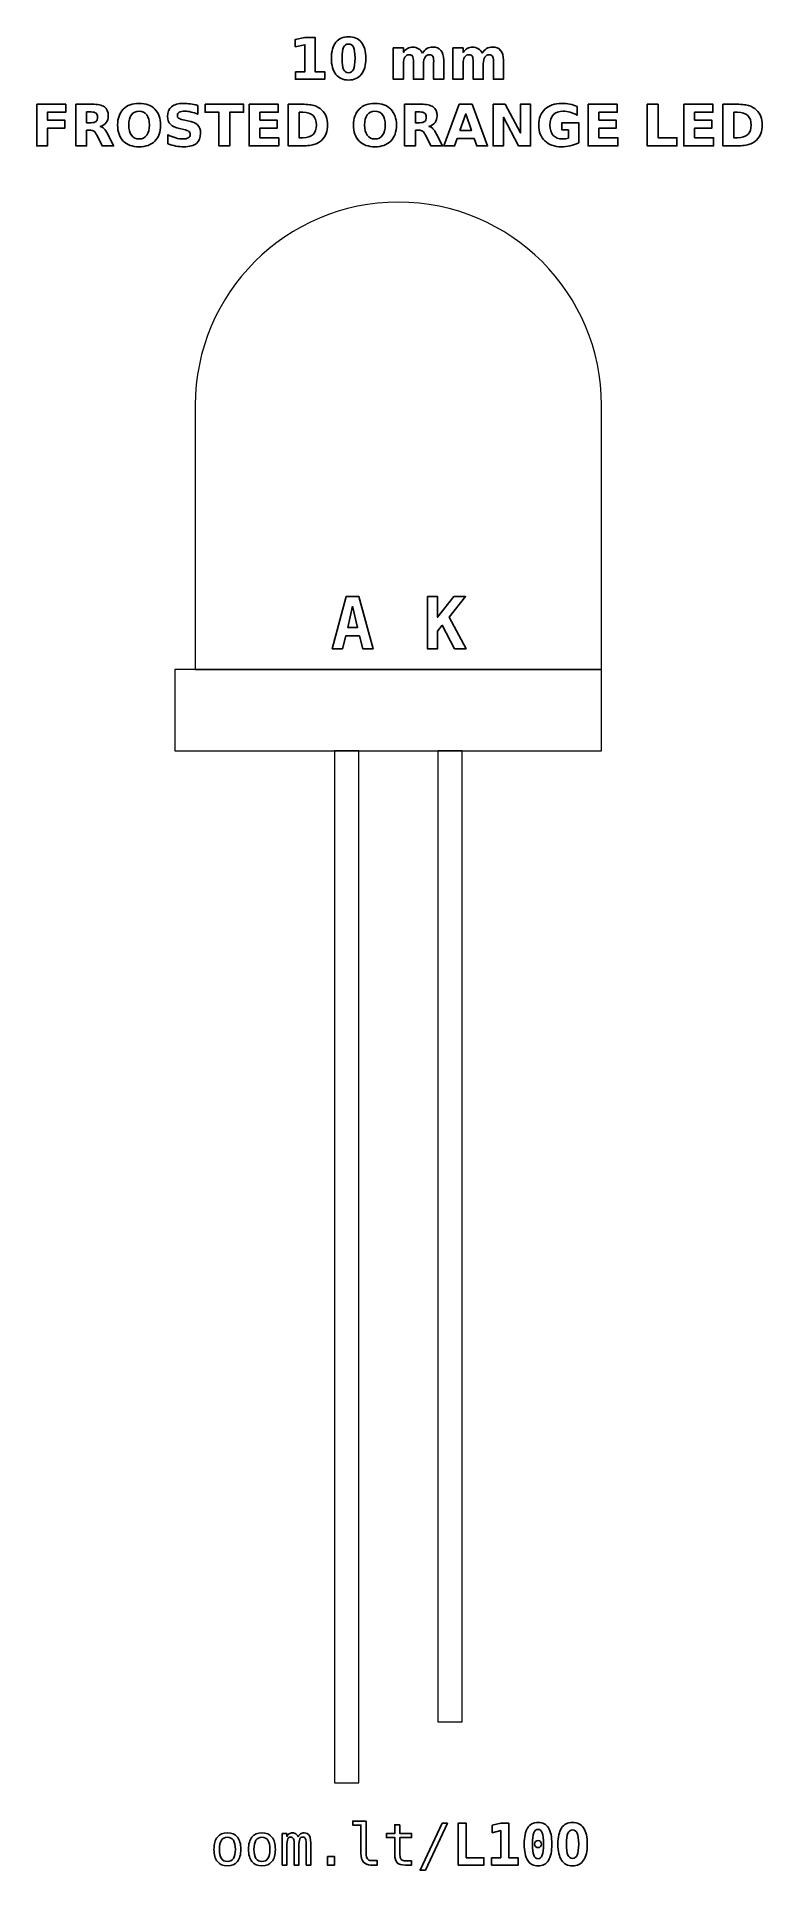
# Model space of a CAD drawing. Header units: centimetres. Extents: x -11.39 to -9.6, y -17.01 to -12.5.
import ezdxf

# ---------------------------------------------------------------- set-up
doc = ezdxf.new("R2010")
doc.units = ezdxf.units.CM
doc.header["$MEASUREMENT"] = 0
doc.layers.add('Layer 1', color=7, linetype='Continuous')

msp = doc.modelspace()

# ---------------------------------------------------------------- linework, layer by layer
at = {"layer": 'Layer 1', "color": 250, "lineweight": 20}
msp.add_lwpolyline([(-11.05011, -14.25501), (-10.00011, -14.25501), (-10.00011, -14.05501), (-11.05011, -14.05501), (-11.05011, -14.25501)], close=True, dxfattribs=at)
at = {"layer": 'Layer 1', "color": 250}
for points, knots in [([(-10.75326, -12.58415), (-10.75326, -12.58415), (-10.72983, -12.58415), (-10.72983, -12.58415), (-10.72983, -12.58415), (-10.72983, -12.58415), (-10.72983, -12.51766), (-10.72983, -12.51766), (-10.72983, -12.51766), (-10.72983, -12.51766), (-10.75387, -12.52263), (-10.75387, -12.52263), (-10.75387, -12.52263), (-10.75387, -12.52263), (-10.75387, -12.50456), (-10.75387, -12.50456), (-10.75387, -12.50456), (-10.75387, -12.50456), (-10.72997, -12.4996), (-10.72997, -12.4996), (-10.72997, -12.4996), (-10.72997, -12.4996), (-10.70476, -12.4996), (-10.70476, -12.4996), (-10.70476, -12.4996), (-10.70476, -12.4996), (-10.70476, -12.58415), (-10.70476, -12.58415), (-10.70476, -12.58415), (-10.70476, -12.58415), (-10.68134, -12.58415), (-10.68134, -12.58415), (-10.68134, -12.58415), (-10.68134, -12.58415), (-10.68134, -12.60247), (-10.68134, -12.60247), (-10.68134, -12.60247), (-10.68134, -12.60247), (-10.75326, -12.60247), (-10.75326, -12.60247), (-10.75326, -12.60247), (-10.75326, -12.60247), (-10.75326, -12.58415), (-10.75326, -12.58415)], [0, 0, 0, 0, 0.0909091, 0.0909091, 0.0909091, 0.0909091, 0.1818182, 0.1818182, 0.1818182, 0.1818182, 0.2727273, 0.2727273, 0.2727273, 0.2727273, 0.3636364, 0.3636364, 0.3636364, 0.3636364, 0.4545455, 0.4545455, 0.4545455, 0.4545455, 0.5454545, 0.5454545, 0.5454545, 0.5454545, 0.6363636, 0.6363636, 0.6363636, 0.6363636, 0.7272727, 0.7272727, 0.7272727, 0.7272727, 0.8181818, 0.8181818, 0.8181818, 0.8181818, 0.9090909, 0.9090909, 0.9090909, 0.9090909, 1, 1, 1, 1]), ([(-10.58016, -12.55113), (-10.58016, -12.56818), (-10.58383, -12.58133), (-10.59119, -12.59059), (-10.59119, -12.59059), (-10.59853, -12.59984), (-10.60897, -12.60447), (-10.62247, -12.60447), (-10.62247, -12.60447), (-10.63602, -12.60447), (-10.64648, -12.59984), (-10.65382, -12.59059), (-10.65382, -12.59059), (-10.66118, -12.58133), (-10.66485, -12.56818), (-10.66485, -12.55113), (-10.66485, -12.55113), (-10.66485, -12.53406), (-10.66118, -12.52088), (-10.65382, -12.51162), (-10.65382, -12.51162), (-10.64648, -12.50238), (-10.63602, -12.49774), (-10.62247, -12.49774), (-10.62247, -12.49774), (-10.60897, -12.49774), (-10.59853, -12.50238), (-10.59119, -12.51162), (-10.59119, -12.51162), (-10.58383, -12.52088), (-10.58016, -12.53406), (-10.58016, -12.55113)], [0, 0, 0, 0, 0.125, 0.125, 0.125, 0.125, 0.25, 0.25, 0.25, 0.25, 0.375, 0.375, 0.375, 0.375, 0.5, 0.5, 0.5, 0.5, 0.625, 0.625, 0.625, 0.625, 0.75, 0.75, 0.75, 0.75, 0.875, 0.875, 0.875, 0.875, 1, 1, 1, 1]), ([(-10.60669, -12.55094), (-10.60669, -12.53808), (-10.60789, -12.52902), (-10.61031, -12.52375), (-10.61031, -12.52375), (-10.61271, -12.51851), (-10.61678, -12.51588), (-10.62247, -12.51588), (-10.62247, -12.51588), (-10.62816, -12.51588), (-10.63223, -12.51851), (-10.63468, -12.52375), (-10.63468, -12.52375), (-10.6371, -12.52902), (-10.63832, -12.53808), (-10.63832, -12.55094), (-10.63832, -12.55094), (-10.63832, -12.56392), (-10.6371, -12.5731), (-10.63468, -12.57841), (-10.63468, -12.57841), (-10.63223, -12.58375), (-10.62816, -12.58641), (-10.62247, -12.58641), (-10.62247, -12.58641), (-10.61683, -12.58641), (-10.61278, -12.58375), (-10.61033, -12.57841), (-10.61033, -12.57841), (-10.60791, -12.5731), (-10.60669, -12.56392), (-10.60669, -12.55094)], [0, 0, 0, 0, 0.125, 0.125, 0.125, 0.125, 0.25, 0.25, 0.25, 0.25, 0.375, 0.375, 0.375, 0.375, 0.5, 0.5, 0.5, 0.5, 0.625, 0.625, 0.625, 0.625, 0.75, 0.75, 0.75, 0.75, 0.875, 0.875, 0.875, 0.875, 1, 1, 1, 1]), ([(-10.44091, -12.53812), (-10.43778, -12.53335), (-10.43409, -12.5297), (-10.42978, -12.52721), (-10.42978, -12.52721), (-10.42548, -12.52469), (-10.42078, -12.52345), (-10.41563, -12.52345), (-10.41563, -12.52345), (-10.40676, -12.52345), (-10.40001, -12.52618), (-10.39538, -12.53166), (-10.39538, -12.53166), (-10.39074, -12.53711), (-10.38841, -12.54506), (-10.38841, -12.55548), (-10.38841, -12.55548), (-10.38841, -12.55548), (-10.38841, -12.60247), (-10.38841, -12.60247), (-10.38841, -12.60247), (-10.38841, -12.60247), (-10.41323, -12.60247), (-10.41323, -12.60247), (-10.41323, -12.60247), (-10.41323, -12.60247), (-10.41323, -12.56223), (-10.41323, -12.56223), (-10.41323, -12.56223), (-10.41318, -12.56164), (-10.41316, -12.56103), (-10.41313, -12.56037), (-10.41313, -12.56037), (-10.41311, -12.55974), (-10.41309, -12.55882), (-10.41309, -12.55762), (-10.41309, -12.55762), (-10.41309, -12.55216), (-10.41388, -12.54819), (-10.41551, -12.54574), (-10.41551, -12.54574), (-10.41711, -12.54327), (-10.41969, -12.54205), (-10.42327, -12.54205), (-10.42327, -12.54205), (-10.42797, -12.54205), (-10.43157, -12.54398), (-10.43413, -12.54784), (-10.43413, -12.54784), (-10.43667, -12.55169), (-10.43799, -12.55727), (-10.43809, -12.56458), (-10.43809, -12.56458), (-10.43809, -12.56458), (-10.43809, -12.60247), (-10.43809, -12.60247), (-10.43809, -12.60247), (-10.43809, -12.60247), (-10.4629, -12.60247), (-10.4629, -12.60247), (-10.4629, -12.60247), (-10.4629, -12.60247), (-10.4629, -12.56223), (-10.4629, -12.56223), (-10.4629, -12.56223), (-10.4629, -12.55369), (-10.46363, -12.54819), (-10.46511, -12.54574), (-10.46511, -12.54574), (-10.46657, -12.54327), (-10.46918, -12.54205), (-10.47294, -12.54205), (-10.47294, -12.54205), (-10.47769, -12.54205), (-10.48134, -12.544), (-10.4839, -12.54788), (-10.4839, -12.54788), (-10.48646, -12.55176), (-10.48776, -12.55729), (-10.48776, -12.56451), (-10.48776, -12.56451), (-10.48776, -12.56451), (-10.48776, -12.60247), (-10.48776, -12.60247), (-10.48776, -12.60247), (-10.48776, -12.60247), (-10.51257, -12.60247), (-10.51257, -12.60247), (-10.51257, -12.60247), (-10.51257, -12.60247), (-10.51257, -12.52531), (-10.51257, -12.52531), (-10.51257, -12.52531), (-10.51257, -12.52531), (-10.48776, -12.52531), (-10.48776, -12.52531), (-10.48776, -12.52531), (-10.48776, -12.52531), (-10.48776, -12.53662), (-10.48776, -12.53662), (-10.48776, -12.53662), (-10.48472, -12.53224), (-10.48124, -12.52898), (-10.47731, -12.52676), (-10.47731, -12.52676), (-10.47339, -12.52455), (-10.46906, -12.52345), (-10.46433, -12.52345), (-10.46433, -12.52345), (-10.45902, -12.52345), (-10.45429, -12.52474), (-10.45022, -12.52731), (-10.45022, -12.52731), (-10.44613, -12.52989), (-10.44302, -12.53349), (-10.44091, -12.53812)], [0, 0, 0, 0, 0.0344828, 0.0344828, 0.0344828, 0.0344828, 0.0689655, 0.0689655, 0.0689655, 0.0689655, 0.1034483, 0.1034483, 0.1034483, 0.1034483, 0.137931, 0.137931, 0.137931, 0.137931, 0.1724138, 0.1724138, 0.1724138, 0.1724138, 0.2068966, 0.2068966, 0.2068966, 0.2068966, 0.2413793, 0.2413793, 0.2413793, 0.2413793, 0.2758621, 0.2758621, 0.2758621, 0.2758621, 0.3103448, 0.3103448, 0.3103448, 0.3103448, 0.3448276, 0.3448276, 0.3448276, 0.3448276, 0.3793103, 0.3793103, 0.3793103, 0.3793103, 0.4137931, 0.4137931, 0.4137931, 0.4137931, 0.4482759, 0.4482759, 0.4482759, 0.4482759, 0.4827586, 0.4827586, 0.4827586, 0.4827586, 0.5172414, 0.5172414, 0.5172414, 0.5172414, 0.5517241, 0.5517241, 0.5517241, 0.5517241, 0.5862069, 0.5862069, 0.5862069, 0.5862069, 0.6206897, 0.6206897, 0.6206897, 0.6206897, 0.6551724, 0.6551724, 0.6551724, 0.6551724, 0.6896552, 0.6896552, 0.6896552, 0.6896552, 0.7241379, 0.7241379, 0.7241379, 0.7241379, 0.7586207, 0.7586207, 0.7586207, 0.7586207, 0.7931034, 0.7931034, 0.7931034, 0.7931034, 0.8275862, 0.8275862, 0.8275862, 0.8275862, 0.862069, 0.862069, 0.862069, 0.862069, 0.8965517, 0.8965517, 0.8965517, 0.8965517, 0.9310345, 0.9310345, 0.9310345, 0.9310345, 0.9655172, 0.9655172, 0.9655172, 0.9655172, 1, 1, 1, 1]), ([(-10.29387, -12.53812), (-10.29074, -12.53335), (-10.28705, -12.5297), (-10.28274, -12.52721), (-10.28274, -12.52721), (-10.27844, -12.52469), (-10.27374, -12.52345), (-10.26859, -12.52345), (-10.26859, -12.52345), (-10.25972, -12.52345), (-10.25297, -12.52618), (-10.24834, -12.53166), (-10.24834, -12.53166), (-10.2437, -12.53711), (-10.24137, -12.54506), (-10.24137, -12.55548), (-10.24137, -12.55548), (-10.24137, -12.55548), (-10.24137, -12.60247), (-10.24137, -12.60247), (-10.24137, -12.60247), (-10.24137, -12.60247), (-10.26619, -12.60247), (-10.26619, -12.60247), (-10.26619, -12.60247), (-10.26619, -12.60247), (-10.26619, -12.56223), (-10.26619, -12.56223), (-10.26619, -12.56223), (-10.26614, -12.56164), (-10.26612, -12.56103), (-10.26609, -12.56037), (-10.26609, -12.56037), (-10.26607, -12.55974), (-10.26605, -12.55882), (-10.26605, -12.55762), (-10.26605, -12.55762), (-10.26605, -12.55216), (-10.26684, -12.54819), (-10.26847, -12.54574), (-10.26847, -12.54574), (-10.27007, -12.54327), (-10.27265, -12.54205), (-10.27623, -12.54205), (-10.27623, -12.54205), (-10.28093, -12.54205), (-10.28453, -12.54398), (-10.28709, -12.54784), (-10.28709, -12.54784), (-10.28963, -12.55169), (-10.29095, -12.55727), (-10.29105, -12.56458), (-10.29105, -12.56458), (-10.29105, -12.56458), (-10.29105, -12.60247), (-10.29105, -12.60247), (-10.29105, -12.60247), (-10.29105, -12.60247), (-10.31586, -12.60247), (-10.31586, -12.60247), (-10.31586, -12.60247), (-10.31586, -12.60247), (-10.31586, -12.56223), (-10.31586, -12.56223), (-10.31586, -12.56223), (-10.31586, -12.55369), (-10.31659, -12.54819), (-10.31807, -12.54574), (-10.31807, -12.54574), (-10.31953, -12.54327), (-10.32214, -12.54205), (-10.3259, -12.54205), (-10.3259, -12.54205), (-10.33065, -12.54205), (-10.3343, -12.544), (-10.33686, -12.54788), (-10.33686, -12.54788), (-10.33942, -12.55176), (-10.34072, -12.55729), (-10.34072, -12.56451), (-10.34072, -12.56451), (-10.34072, -12.56451), (-10.34072, -12.60247), (-10.34072, -12.60247), (-10.34072, -12.60247), (-10.34072, -12.60247), (-10.36553, -12.60247), (-10.36553, -12.60247), (-10.36553, -12.60247), (-10.36553, -12.60247), (-10.36553, -12.52531), (-10.36553, -12.52531), (-10.36553, -12.52531), (-10.36553, -12.52531), (-10.34072, -12.52531), (-10.34072, -12.52531), (-10.34072, -12.52531), (-10.34072, -12.52531), (-10.34072, -12.53662), (-10.34072, -12.53662), (-10.34072, -12.53662), (-10.33768, -12.53224), (-10.3342, -12.52898), (-10.33027, -12.52676), (-10.33027, -12.52676), (-10.32635, -12.52455), (-10.32202, -12.52345), (-10.31729, -12.52345), (-10.31729, -12.52345), (-10.31198, -12.52345), (-10.30725, -12.52474), (-10.30318, -12.52731), (-10.30318, -12.52731), (-10.29909, -12.52989), (-10.29598, -12.53349), (-10.29387, -12.53812)], [0, 0, 0, 0, 0.0344828, 0.0344828, 0.0344828, 0.0344828, 0.0689655, 0.0689655, 0.0689655, 0.0689655, 0.1034483, 0.1034483, 0.1034483, 0.1034483, 0.137931, 0.137931, 0.137931, 0.137931, 0.1724138, 0.1724138, 0.1724138, 0.1724138, 0.2068966, 0.2068966, 0.2068966, 0.2068966, 0.2413793, 0.2413793, 0.2413793, 0.2413793, 0.2758621, 0.2758621, 0.2758621, 0.2758621, 0.3103448, 0.3103448, 0.3103448, 0.3103448, 0.3448276, 0.3448276, 0.3448276, 0.3448276, 0.3793103, 0.3793103, 0.3793103, 0.3793103, 0.4137931, 0.4137931, 0.4137931, 0.4137931, 0.4482759, 0.4482759, 0.4482759, 0.4482759, 0.4827586, 0.4827586, 0.4827586, 0.4827586, 0.5172414, 0.5172414, 0.5172414, 0.5172414, 0.5517241, 0.5517241, 0.5517241, 0.5517241, 0.5862069, 0.5862069, 0.5862069, 0.5862069, 0.6206897, 0.6206897, 0.6206897, 0.6206897, 0.6551724, 0.6551724, 0.6551724, 0.6551724, 0.6896552, 0.6896552, 0.6896552, 0.6896552, 0.7241379, 0.7241379, 0.7241379, 0.7241379, 0.7586207, 0.7586207, 0.7586207, 0.7586207, 0.7931034, 0.7931034, 0.7931034, 0.7931034, 0.8275862, 0.8275862, 0.8275862, 0.8275862, 0.862069, 0.862069, 0.862069, 0.862069, 0.8965517, 0.8965517, 0.8965517, 0.8965517, 0.9310345, 0.9310345, 0.9310345, 0.9310345, 0.9655172, 0.9655172, 0.9655172, 0.9655172, 1, 1, 1, 1]), ([(-11.39017, -12.66385), (-11.39017, -12.66385), (-11.31858, -12.66385), (-11.31858, -12.66385), (-11.31858, -12.66385), (-11.31858, -12.66385), (-11.31858, -12.68391), (-11.31858, -12.68391), (-11.31858, -12.68391), (-11.31858, -12.68391), (-11.36364, -12.68391), (-11.36364, -12.68391), (-11.36364, -12.68391), (-11.36364, -12.68391), (-11.36364, -12.70306), (-11.36364, -12.70306), (-11.36364, -12.70306), (-11.36364, -12.70306), (-11.32126, -12.70306), (-11.32126, -12.70306), (-11.32126, -12.70306), (-11.32126, -12.70306), (-11.32126, -12.72312), (-11.32126, -12.72312), (-11.32126, -12.72312), (-11.32126, -12.72312), (-11.36364, -12.72312), (-11.36364, -12.72312), (-11.36364, -12.72312), (-11.36364, -12.72312), (-11.36364, -12.76672), (-11.36364, -12.76672), (-11.36364, -12.76672), (-11.36364, -12.76672), (-11.39017, -12.76672), (-11.39017, -12.76672), (-11.39017, -12.76672), (-11.39017, -12.76672), (-11.39017, -12.66385), (-11.39017, -12.66385)], [0, 0, 0, 0, 0.1, 0.1, 0.1, 0.1, 0.2, 0.2, 0.2, 0.2, 0.3, 0.3, 0.3, 0.3, 0.4, 0.4, 0.4, 0.4, 0.5, 0.5, 0.5, 0.5, 0.6, 0.6, 0.6, 0.6, 0.7, 0.7, 0.7, 0.7, 0.8, 0.8, 0.8, 0.8, 0.9, 0.9, 0.9, 0.9, 1, 1, 1, 1]), ([(-11.26724, -12.7278), (-11.26724, -12.7278), (-11.26724, -12.76672), (-11.26724, -12.76672), (-11.26724, -12.76672), (-11.26724, -12.76672), (-11.29377, -12.76672), (-11.29377, -12.76672), (-11.29377, -12.76672), (-11.29377, -12.76672), (-11.29377, -12.66385), (-11.29377, -12.66385), (-11.29377, -12.66385), (-11.29377, -12.66385), (-11.25325, -12.66385), (-11.25325, -12.66385), (-11.25325, -12.66385), (-11.2397, -12.66385), (-11.22975, -12.66613), (-11.22345, -12.67067), (-11.22345, -12.67067), (-11.21713, -12.67521), (-11.21397, -12.68241), (-11.21397, -12.69224), (-11.21397, -12.69224), (-11.21397, -12.69903), (-11.21562, -12.70463), (-11.21889, -12.70898), (-11.21889, -12.70898), (-11.22218, -12.71336), (-11.22714, -12.71658), (-11.23375, -12.71863), (-11.23375, -12.71863), (-11.23013, -12.71947), (-11.22686, -12.72133), (-11.22399, -12.72425), (-11.22399, -12.72425), (-11.22112, -12.72716), (-11.21823, -12.73158), (-11.21529, -12.73751), (-11.21529, -12.73751), (-11.21529, -12.73751), (-11.20087, -12.76672), (-11.20087, -12.76672), (-11.20087, -12.76672), (-11.20087, -12.76672), (-11.22914, -12.76672), (-11.22914, -12.76672), (-11.22914, -12.76672), (-11.22914, -12.76672), (-11.24168, -12.74116), (-11.24168, -12.74116), (-11.24168, -12.74116), (-11.24419, -12.73603), (-11.24676, -12.7325), (-11.24937, -12.73062), (-11.24937, -12.73062), (-11.25196, -12.72874), (-11.25541, -12.7278), (-11.25974, -12.7278), (-11.25974, -12.7278), (-11.25974, -12.7278), (-11.26724, -12.7278), (-11.26724, -12.7278)], [0, 0, 0, 0, 0.0625, 0.0625, 0.0625, 0.0625, 0.125, 0.125, 0.125, 0.125, 0.1875, 0.1875, 0.1875, 0.1875, 0.25, 0.25, 0.25, 0.25, 0.3125, 0.3125, 0.3125, 0.3125, 0.375, 0.375, 0.375, 0.375, 0.4375, 0.4375, 0.4375, 0.4375, 0.5, 0.5, 0.5, 0.5, 0.5625, 0.5625, 0.5625, 0.5625, 0.625, 0.625, 0.625, 0.625, 0.6875, 0.6875, 0.6875, 0.6875, 0.75, 0.75, 0.75, 0.75, 0.8125, 0.8125, 0.8125, 0.8125, 0.875, 0.875, 0.875, 0.875, 0.9375, 0.9375, 0.9375, 0.9375, 1, 1, 1, 1]), ([(-11.13813, -12.66199), (-11.1216, -12.66199), (-11.10864, -12.66672), (-11.09928, -12.6762), (-11.09928, -12.6762), (-11.0899, -12.68565), (-11.08522, -12.6987), (-11.08522, -12.71538), (-11.08522, -12.71538), (-11.08522, -12.73201), (-11.0899, -12.74506), (-11.09928, -12.75451), (-11.09928, -12.75451), (-11.10864, -12.76399), (-11.1216, -12.76872), (-11.13813, -12.76872), (-11.13813, -12.76872), (-11.15462, -12.76872), (-11.16755, -12.76399), (-11.17696, -12.75451), (-11.17696, -12.75451), (-11.18634, -12.74506), (-11.19105, -12.73201), (-11.19105, -12.71538), (-11.19105, -12.71538), (-11.19105, -12.6987), (-11.18634, -12.68565), (-11.17696, -12.6762), (-11.17696, -12.6762), (-11.16755, -12.66672), (-11.15462, -12.66199), (-11.13813, -12.66199)], [0, 0, 0, 0, 0.125, 0.125, 0.125, 0.125, 0.25, 0.25, 0.25, 0.25, 0.375, 0.375, 0.375, 0.375, 0.5, 0.5, 0.5, 0.5, 0.625, 0.625, 0.625, 0.625, 0.75, 0.75, 0.75, 0.75, 0.875, 0.875, 0.875, 0.875, 1, 1, 1, 1]), ([(-10.99356, -12.6671), (-10.99356, -12.6671), (-10.99356, -12.68885), (-10.99356, -12.68885), (-10.99356, -12.68885), (-10.99921, -12.68633), (-11.00473, -12.68443), (-11.01009, -12.68314), (-11.01009, -12.68314), (-11.01548, -12.68184), (-11.02056, -12.68121), (-11.02533, -12.68121), (-11.02533, -12.68121), (-11.03166, -12.68121), (-11.03636, -12.68208), (-11.0394, -12.68382), (-11.0394, -12.68382), (-11.04243, -12.68558), (-11.04394, -12.68829), (-11.04394, -12.69196), (-11.04394, -12.69196), (-11.04394, -12.69471), (-11.04293, -12.69687), (-11.04088, -12.6984), (-11.04088, -12.6984), (-11.03883, -12.69993), (-11.03512, -12.70127), (-11.02973, -12.70237), (-11.02973, -12.70237), (-11.02973, -12.70237), (-11.01844, -12.70463), (-11.01844, -12.70463), (-11.01844, -12.70463), (-11.00699, -12.70694), (-10.99888, -12.71042), (-10.99406, -12.71512), (-10.99406, -12.71512), (-10.98923, -12.7198), (-10.98681, -12.72646), (-10.98681, -12.73509), (-10.98681, -12.73509), (-10.98681, -12.74645), (-10.99017, -12.75489), (-10.9969, -12.76042), (-10.9969, -12.76042), (-11.00363, -12.76594), (-11.0139, -12.76872), (-11.02773, -12.76872), (-11.02773, -12.76872), (-11.03427, -12.76872), (-11.04081, -12.76811), (-11.04737, -12.76686), (-11.04737, -12.76686), (-11.05393, -12.76561), (-11.06052, -12.76378), (-11.06708, -12.76136), (-11.06708, -12.76136), (-11.06708, -12.76136), (-11.06708, -12.73897), (-11.06708, -12.73897), (-11.06708, -12.73897), (-11.06052, -12.74245), (-11.05417, -12.74508), (-11.04803, -12.74685), (-11.04803, -12.74685), (-11.04189, -12.74861), (-11.03599, -12.7495), (-11.0303, -12.7495), (-11.0303, -12.7495), (-11.02451, -12.7495), (-11.02007, -12.74854), (-11.01699, -12.74661), (-11.01699, -12.74661), (-11.0139, -12.74468), (-11.01238, -12.74193), (-11.01238, -12.73833), (-11.01238, -12.73833), (-11.01238, -12.73513), (-11.01341, -12.73264), (-11.0155, -12.7309), (-11.0155, -12.7309), (-11.0176, -12.72916), (-11.02176, -12.72759), (-11.02802, -12.72622), (-11.02802, -12.72622), (-11.02802, -12.72622), (-11.03829, -12.72394), (-11.03829, -12.72394), (-11.03829, -12.72394), (-11.04857, -12.72173), (-11.0561, -12.71823), (-11.06085, -12.7134), (-11.06085, -12.7134), (-11.0656, -12.70858), (-11.06797, -12.70207), (-11.06797, -12.69391), (-11.06797, -12.69391), (-11.06797, -12.68365), (-11.06466, -12.67577), (-11.05805, -12.67027), (-11.05805, -12.67027), (-11.05144, -12.66474), (-11.04194, -12.66199), (-11.02952, -12.66199), (-11.02952, -12.66199), (-11.02388, -12.66199), (-11.01807, -12.66242), (-11.01209, -12.66326), (-11.01209, -12.66326), (-11.00612, -12.66411), (-10.99994, -12.66538), (-10.99356, -12.6671)], [0, 0, 0, 0, 0.0357143, 0.0357143, 0.0357143, 0.0357143, 0.0714286, 0.0714286, 0.0714286, 0.0714286, 0.1071429, 0.1071429, 0.1071429, 0.1071429, 0.1428571, 0.1428571, 0.1428571, 0.1428571, 0.1785714, 0.1785714, 0.1785714, 0.1785714, 0.2142857, 0.2142857, 0.2142857, 0.2142857, 0.25, 0.25, 0.25, 0.25, 0.2857143, 0.2857143, 0.2857143, 0.2857143, 0.3214286, 0.3214286, 0.3214286, 0.3214286, 0.3571429, 0.3571429, 0.3571429, 0.3571429, 0.3928571, 0.3928571, 0.3928571, 0.3928571, 0.4285714, 0.4285714, 0.4285714, 0.4285714, 0.4642857, 0.4642857, 0.4642857, 0.4642857, 0.5, 0.5, 0.5, 0.5, 0.5357143, 0.5357143, 0.5357143, 0.5357143, 0.5714286, 0.5714286, 0.5714286, 0.5714286, 0.6071429, 0.6071429, 0.6071429, 0.6071429, 0.6428571, 0.6428571, 0.6428571, 0.6428571, 0.6785714, 0.6785714, 0.6785714, 0.6785714, 0.7142857, 0.7142857, 0.7142857, 0.7142857, 0.75, 0.75, 0.75, 0.75, 0.7857143, 0.7857143, 0.7857143, 0.7857143, 0.8214286, 0.8214286, 0.8214286, 0.8214286, 0.8571429, 0.8571429, 0.8571429, 0.8571429, 0.8928571, 0.8928571, 0.8928571, 0.8928571, 0.9285714, 0.9285714, 0.9285714, 0.9285714, 0.9642857, 0.9642857, 0.9642857, 0.9642857, 1, 1, 1, 1]), ([(-10.97581, -12.66385), (-10.97581, -12.66385), (-10.88101, -12.66385), (-10.88101, -12.66385), (-10.88101, -12.66385), (-10.88101, -12.66385), (-10.88101, -12.68391), (-10.88101, -12.68391), (-10.88101, -12.68391), (-10.88101, -12.68391), (-10.91511, -12.68391), (-10.91511, -12.68391), (-10.91511, -12.68391), (-10.91511, -12.68391), (-10.91511, -12.76672), (-10.91511, -12.76672), (-10.91511, -12.76672), (-10.91511, -12.76672), (-10.94164, -12.76672), (-10.94164, -12.76672), (-10.94164, -12.76672), (-10.94164, -12.76672), (-10.94164, -12.68391), (-10.94164, -12.68391), (-10.94164, -12.68391), (-10.94164, -12.68391), (-10.97581, -12.68391), (-10.97581, -12.68391), (-10.97581, -12.68391), (-10.97581, -12.68391), (-10.97581, -12.66385), (-10.97581, -12.66385)], [0, 0, 0, 0, 0.125, 0.125, 0.125, 0.125, 0.25, 0.25, 0.25, 0.25, 0.375, 0.375, 0.375, 0.375, 0.5, 0.5, 0.5, 0.5, 0.625, 0.625, 0.625, 0.625, 0.75, 0.75, 0.75, 0.75, 0.875, 0.875, 0.875, 0.875, 1, 1, 1, 1]), ([(-10.86727, -12.66385), (-10.86727, -12.66385), (-10.79568, -12.66385), (-10.79568, -12.66385), (-10.79568, -12.66385), (-10.79568, -12.66385), (-10.79568, -12.68391), (-10.79568, -12.68391), (-10.79568, -12.68391), (-10.79568, -12.68391), (-10.84074, -12.68391), (-10.84074, -12.68391), (-10.84074, -12.68391), (-10.84074, -12.68391), (-10.84074, -12.70306), (-10.84074, -12.70306), (-10.84074, -12.70306), (-10.84074, -12.70306), (-10.79839, -12.70306), (-10.79839, -12.70306), (-10.79839, -12.70306), (-10.79839, -12.70306), (-10.79839, -12.72312), (-10.79839, -12.72312), (-10.79839, -12.72312), (-10.79839, -12.72312), (-10.84074, -12.72312), (-10.84074, -12.72312), (-10.84074, -12.72312), (-10.84074, -12.72312), (-10.84074, -12.74666), (-10.84074, -12.74666), (-10.84074, -12.74666), (-10.84074, -12.74666), (-10.79418, -12.74666), (-10.79418, -12.74666), (-10.79418, -12.74666), (-10.79418, -12.74666), (-10.79418, -12.76672), (-10.79418, -12.76672), (-10.79418, -12.76672), (-10.79418, -12.76672), (-10.86727, -12.76672), (-10.86727, -12.76672), (-10.86727, -12.76672), (-10.86727, -12.76672), (-10.86727, -12.66385), (-10.86727, -12.66385)], [0, 0, 0, 0, 0.0833333, 0.0833333, 0.0833333, 0.0833333, 0.1666667, 0.1666667, 0.1666667, 0.1666667, 0.25, 0.25, 0.25, 0.25, 0.3333333, 0.3333333, 0.3333333, 0.3333333, 0.4166667, 0.4166667, 0.4166667, 0.4166667, 0.5, 0.5, 0.5, 0.5, 0.5833333, 0.5833333, 0.5833333, 0.5833333, 0.6666667, 0.6666667, 0.6666667, 0.6666667, 0.75, 0.75, 0.75, 0.75, 0.8333333, 0.8333333, 0.8333333, 0.8333333, 0.9166667, 0.9166667, 0.9166667, 0.9166667, 1, 1, 1, 1]), ([(-10.77087, -12.66385), (-10.77087, -12.66385), (-10.74288, -12.66385), (-10.74288, -12.66385), (-10.74288, -12.66385), (-10.72727, -12.66385), (-10.71565, -12.66496), (-10.70801, -12.66719), (-10.70801, -12.66719), (-10.70036, -12.66942), (-10.6938, -12.67319), (-10.68832, -12.67853), (-10.68832, -12.67853), (-10.6835, -12.68316), (-10.67993, -12.68852), (-10.67757, -12.69459), (-10.67757, -12.69459), (-10.67525, -12.70063), (-10.67407, -12.7075), (-10.67407, -12.71519), (-10.67407, -12.71519), (-10.67407, -12.72295), (-10.67525, -12.72987), (-10.67757, -12.73596), (-10.67757, -12.73596), (-10.67993, -12.74205), (-10.6835, -12.74741), (-10.68832, -12.75204), (-10.68832, -12.75204), (-10.69385, -12.75738), (-10.70046, -12.76115), (-10.70817, -12.76338), (-10.70817, -12.76338), (-10.71589, -12.76561), (-10.72746, -12.76672), (-10.74288, -12.76672), (-10.74288, -12.76672), (-10.74288, -12.76672), (-10.77087, -12.76672), (-10.77087, -12.76672), (-10.77087, -12.76672), (-10.77087, -12.76672), (-10.77087, -12.66385), (-10.77087, -12.66385)], [0, 0, 0, 0, 0.0909091, 0.0909091, 0.0909091, 0.0909091, 0.1818182, 0.1818182, 0.1818182, 0.1818182, 0.2727273, 0.2727273, 0.2727273, 0.2727273, 0.3636364, 0.3636364, 0.3636364, 0.3636364, 0.4545455, 0.4545455, 0.4545455, 0.4545455, 0.5454545, 0.5454545, 0.5454545, 0.5454545, 0.6363636, 0.6363636, 0.6363636, 0.6363636, 0.7272727, 0.7272727, 0.7272727, 0.7272727, 0.8181818, 0.8181818, 0.8181818, 0.8181818, 0.9090909, 0.9090909, 0.9090909, 0.9090909, 1, 1, 1, 1]), ([(-10.55763, -12.66199), (-10.5411, -12.66199), (-10.52814, -12.66672), (-10.51878, -12.6762), (-10.51878, -12.6762), (-10.5094, -12.68565), (-10.50472, -12.6987), (-10.50472, -12.71538), (-10.50472, -12.71538), (-10.50472, -12.73201), (-10.5094, -12.74506), (-10.51878, -12.75451), (-10.51878, -12.75451), (-10.52814, -12.76399), (-10.5411, -12.76872), (-10.55763, -12.76872), (-10.55763, -12.76872), (-10.57412, -12.76872), (-10.58705, -12.76399), (-10.59646, -12.75451), (-10.59646, -12.75451), (-10.60584, -12.74506), (-10.61055, -12.73201), (-10.61055, -12.71538), (-10.61055, -12.71538), (-10.61055, -12.6987), (-10.60584, -12.68565), (-10.59646, -12.6762), (-10.59646, -12.6762), (-10.58705, -12.66672), (-10.57412, -12.66199), (-10.55763, -12.66199)], [0, 0, 0, 0, 0.125, 0.125, 0.125, 0.125, 0.25, 0.25, 0.25, 0.25, 0.375, 0.375, 0.375, 0.375, 0.5, 0.5, 0.5, 0.5, 0.625, 0.625, 0.625, 0.625, 0.75, 0.75, 0.75, 0.75, 0.875, 0.875, 0.875, 0.875, 1, 1, 1, 1]), ([(-10.45812, -12.7278), (-10.45812, -12.7278), (-10.45812, -12.76672), (-10.45812, -12.76672), (-10.45812, -12.76672), (-10.45812, -12.76672), (-10.48465, -12.76672), (-10.48465, -12.76672), (-10.48465, -12.76672), (-10.48465, -12.76672), (-10.48465, -12.66385), (-10.48465, -12.66385), (-10.48465, -12.66385), (-10.48465, -12.66385), (-10.44413, -12.66385), (-10.44413, -12.66385), (-10.44413, -12.66385), (-10.43058, -12.66385), (-10.42063, -12.66613), (-10.41433, -12.67067), (-10.41433, -12.67067), (-10.40801, -12.67521), (-10.40485, -12.68241), (-10.40485, -12.69224), (-10.40485, -12.69224), (-10.40485, -12.69903), (-10.4065, -12.70463), (-10.40977, -12.70898), (-10.40977, -12.70898), (-10.41306, -12.71336), (-10.41802, -12.71658), (-10.42463, -12.71863), (-10.42463, -12.71863), (-10.42101, -12.71947), (-10.41774, -12.72133), (-10.41487, -12.72425), (-10.41487, -12.72425), (-10.412, -12.72716), (-10.40911, -12.73158), (-10.40617, -12.73751), (-10.40617, -12.73751), (-10.40617, -12.73751), (-10.39175, -12.76672), (-10.39175, -12.76672), (-10.39175, -12.76672), (-10.39175, -12.76672), (-10.42002, -12.76672), (-10.42002, -12.76672), (-10.42002, -12.76672), (-10.42002, -12.76672), (-10.43256, -12.74116), (-10.43256, -12.74116), (-10.43256, -12.74116), (-10.43507, -12.73603), (-10.43764, -12.7325), (-10.44025, -12.73062), (-10.44025, -12.73062), (-10.44284, -12.72874), (-10.44629, -12.7278), (-10.45062, -12.7278), (-10.45062, -12.7278), (-10.45062, -12.7278), (-10.45812, -12.7278), (-10.45812, -12.7278)], [0, 0, 0, 0, 0.0625, 0.0625, 0.0625, 0.0625, 0.125, 0.125, 0.125, 0.125, 0.1875, 0.1875, 0.1875, 0.1875, 0.25, 0.25, 0.25, 0.25, 0.3125, 0.3125, 0.3125, 0.3125, 0.375, 0.375, 0.375, 0.375, 0.4375, 0.4375, 0.4375, 0.4375, 0.5, 0.5, 0.5, 0.5, 0.5625, 0.5625, 0.5625, 0.5625, 0.625, 0.625, 0.625, 0.625, 0.6875, 0.6875, 0.6875, 0.6875, 0.75, 0.75, 0.75, 0.75, 0.8125, 0.8125, 0.8125, 0.8125, 0.875, 0.875, 0.875, 0.875, 0.9375, 0.9375, 0.9375, 0.9375, 1, 1, 1, 1]), ([(-10.31358, -12.748), (-10.31358, -12.748), (-10.35507, -12.748), (-10.35507, -12.748), (-10.35507, -12.748), (-10.35507, -12.748), (-10.36161, -12.76672), (-10.36161, -12.76672), (-10.36161, -12.76672), (-10.36161, -12.76672), (-10.38828, -12.76672), (-10.38828, -12.76672), (-10.38828, -12.76672), (-10.38828, -12.76672), (-10.35018, -12.66385), (-10.35018, -12.66385), (-10.35018, -12.66385), (-10.35018, -12.66385), (-10.31855, -12.66385), (-10.31855, -12.66385), (-10.31855, -12.66385), (-10.31855, -12.66385), (-10.28045, -12.76672), (-10.28045, -12.76672), (-10.28045, -12.76672), (-10.28045, -12.76672), (-10.30712, -12.76672), (-10.30712, -12.76672), (-10.30712, -12.76672), (-10.30712, -12.76672), (-10.31358, -12.748), (-10.31358, -12.748)], [0, 0, 0, 0, 0.125, 0.125, 0.125, 0.125, 0.25, 0.25, 0.25, 0.25, 0.375, 0.375, 0.375, 0.375, 0.5, 0.5, 0.5, 0.5, 0.625, 0.625, 0.625, 0.625, 0.75, 0.75, 0.75, 0.75, 0.875, 0.875, 0.875, 0.875, 1, 1, 1, 1]), ([(-10.26678, -12.66385), (-10.26678, -12.66385), (-10.23715, -12.66385), (-10.23715, -12.66385), (-10.23715, -12.66385), (-10.23715, -12.66385), (-10.19973, -12.73441), (-10.19973, -12.73441), (-10.19973, -12.73441), (-10.19973, -12.73441), (-10.19973, -12.66385), (-10.19973, -12.66385), (-10.19973, -12.66385), (-10.19973, -12.66385), (-10.17459, -12.66385), (-10.17459, -12.66385), (-10.17459, -12.66385), (-10.17459, -12.66385), (-10.17459, -12.76672), (-10.17459, -12.76672), (-10.17459, -12.76672), (-10.17459, -12.76672), (-10.20422, -12.76672), (-10.20422, -12.76672), (-10.20422, -12.76672), (-10.20422, -12.76672), (-10.24164, -12.69616), (-10.24164, -12.69616), (-10.24164, -12.69616), (-10.24164, -12.69616), (-10.24164, -12.76672), (-10.24164, -12.76672), (-10.24164, -12.76672), (-10.24164, -12.76672), (-10.26678, -12.76672), (-10.26678, -12.76672), (-10.26678, -12.76672), (-10.26678, -12.76672), (-10.26678, -12.66385), (-10.26678, -12.66385)], [0, 0, 0, 0, 0.1, 0.1, 0.1, 0.1, 0.2, 0.2, 0.2, 0.2, 0.3, 0.3, 0.3, 0.3, 0.4, 0.4, 0.4, 0.4, 0.5, 0.5, 0.5, 0.5, 0.6, 0.6, 0.6, 0.6, 0.7, 0.7, 0.7, 0.7, 0.8, 0.8, 0.8, 0.8, 0.9, 0.9, 0.9, 0.9, 1, 1, 1, 1]), ([(-10.05622, -12.75908), (-10.06283, -12.7623), (-10.06969, -12.7647), (-10.07682, -12.76632), (-10.07682, -12.76632), (-10.08395, -12.76792), (-10.09128, -12.76872), (-10.09888, -12.76872), (-10.09888, -12.76872), (-10.116, -12.76872), (-10.12957, -12.76392), (-10.13959, -12.75435), (-10.13959, -12.75435), (-10.14961, -12.74478), (-10.15462, -12.7318), (-10.15462, -12.71538), (-10.15462, -12.71538), (-10.15462, -12.6988), (-10.14951, -12.68577), (-10.13933, -12.67624), (-10.13933, -12.67624), (-10.12912, -12.66674), (-10.11515, -12.66199), (-10.09742, -12.66199), (-10.09742, -12.66199), (-10.09058, -12.66199), (-10.08402, -12.66263), (-10.07774, -12.66392), (-10.07774, -12.66392), (-10.07148, -12.66521), (-10.06555, -12.66712), (-10.06, -12.66964), (-10.06, -12.66964), (-10.06, -12.66964), (-10.06, -12.69092), (-10.06, -12.69092), (-10.06, -12.69092), (-10.06574, -12.68765), (-10.07146, -12.68523), (-10.07713, -12.68363), (-10.07713, -12.68363), (-10.08279, -12.68201), (-10.08848, -12.68121), (-10.09418, -12.68121), (-10.09418, -12.68121), (-10.10476, -12.68121), (-10.1129, -12.68417), (-10.11861, -12.69007), (-10.11861, -12.69007), (-10.12433, -12.69598), (-10.1272, -12.70442), (-10.1272, -12.71538), (-10.1272, -12.71538), (-10.1272, -12.72627), (-10.12444, -12.73469), (-10.11892, -12.74061), (-10.11892, -12.74061), (-10.11341, -12.74654), (-10.10558, -12.7495), (-10.09542, -12.7495), (-10.09542, -12.7495), (-10.09267, -12.7495), (-10.09011, -12.74934), (-10.08773, -12.74899), (-10.08773, -12.74899), (-10.08536, -12.74863), (-10.08324, -12.74809), (-10.08136, -12.74736), (-10.08136, -12.74736), (-10.08136, -12.74736), (-10.08136, -12.72737), (-10.08136, -12.72737), (-10.08136, -12.72737), (-10.08136, -12.72737), (-10.09754, -12.72737), (-10.09754, -12.72737), (-10.09754, -12.72737), (-10.09754, -12.72737), (-10.09754, -12.70959), (-10.09754, -12.70959), (-10.09754, -12.70959), (-10.09754, -12.70959), (-10.05622, -12.70959), (-10.05622, -12.70959), (-10.05622, -12.70959), (-10.05622, -12.70959), (-10.05622, -12.75908), (-10.05622, -12.75908)], [0, 0, 0, 0, 0.0454545, 0.0454545, 0.0454545, 0.0454545, 0.0909091, 0.0909091, 0.0909091, 0.0909091, 0.1363636, 0.1363636, 0.1363636, 0.1363636, 0.1818182, 0.1818182, 0.1818182, 0.1818182, 0.2272727, 0.2272727, 0.2272727, 0.2272727, 0.2727273, 0.2727273, 0.2727273, 0.2727273, 0.3181818, 0.3181818, 0.3181818, 0.3181818, 0.3636364, 0.3636364, 0.3636364, 0.3636364, 0.4090909, 0.4090909, 0.4090909, 0.4090909, 0.4545455, 0.4545455, 0.4545455, 0.4545455, 0.5, 0.5, 0.5, 0.5, 0.5454545, 0.5454545, 0.5454545, 0.5454545, 0.5909091, 0.5909091, 0.5909091, 0.5909091, 0.6363636, 0.6363636, 0.6363636, 0.6363636, 0.6818182, 0.6818182, 0.6818182, 0.6818182, 0.7272727, 0.7272727, 0.7272727, 0.7272727, 0.7727273, 0.7727273, 0.7727273, 0.7727273, 0.8181818, 0.8181818, 0.8181818, 0.8181818, 0.8636364, 0.8636364, 0.8636364, 0.8636364, 0.9090909, 0.9090909, 0.9090909, 0.9090909, 0.9545455, 0.9545455, 0.9545455, 0.9545455, 1, 1, 1, 1]), ([(-10.03286, -12.66385), (-10.03286, -12.66385), (-9.96127, -12.66385), (-9.96127, -12.66385), (-9.96127, -12.66385), (-9.96127, -12.66385), (-9.96127, -12.68391), (-9.96127, -12.68391), (-9.96127, -12.68391), (-9.96127, -12.68391), (-10.00633, -12.68391), (-10.00633, -12.68391), (-10.00633, -12.68391), (-10.00633, -12.68391), (-10.00633, -12.70306), (-10.00633, -12.70306), (-10.00633, -12.70306), (-10.00633, -12.70306), (-9.96398, -12.70306), (-9.96398, -12.70306), (-9.96398, -12.70306), (-9.96398, -12.70306), (-9.96398, -12.72312), (-9.96398, -12.72312), (-9.96398, -12.72312), (-9.96398, -12.72312), (-10.00633, -12.72312), (-10.00633, -12.72312), (-10.00633, -12.72312), (-10.00633, -12.72312), (-10.00633, -12.74666), (-10.00633, -12.74666), (-10.00633, -12.74666), (-10.00633, -12.74666), (-9.95977, -12.74666), (-9.95977, -12.74666), (-9.95977, -12.74666), (-9.95977, -12.74666), (-9.95977, -12.76672), (-9.95977, -12.76672), (-9.95977, -12.76672), (-9.95977, -12.76672), (-10.03286, -12.76672), (-10.03286, -12.76672), (-10.03286, -12.76672), (-10.03286, -12.76672), (-10.03286, -12.66385), (-10.03286, -12.66385)], [0, 0, 0, 0, 0.0833333, 0.0833333, 0.0833333, 0.0833333, 0.1666667, 0.1666667, 0.1666667, 0.1666667, 0.25, 0.25, 0.25, 0.25, 0.3333333, 0.3333333, 0.3333333, 0.3333333, 0.4166667, 0.4166667, 0.4166667, 0.4166667, 0.5, 0.5, 0.5, 0.5, 0.5833333, 0.5833333, 0.5833333, 0.5833333, 0.6666667, 0.6666667, 0.6666667, 0.6666667, 0.75, 0.75, 0.75, 0.75, 0.8333333, 0.8333333, 0.8333333, 0.8333333, 0.9166667, 0.9166667, 0.9166667, 0.9166667, 1, 1, 1, 1]), ([(-9.88733, -12.66385), (-9.88733, -12.66385), (-9.8608, -12.66385), (-9.8608, -12.66385), (-9.8608, -12.66385), (-9.8608, -12.66385), (-9.8608, -12.74666), (-9.8608, -12.74666), (-9.8608, -12.74666), (-9.8608, -12.74666), (-9.81424, -12.74666), (-9.81424, -12.74666), (-9.81424, -12.74666), (-9.81424, -12.74666), (-9.81424, -12.76672), (-9.81424, -12.76672), (-9.81424, -12.76672), (-9.81424, -12.76672), (-9.88733, -12.76672), (-9.88733, -12.76672), (-9.88733, -12.76672), (-9.88733, -12.76672), (-9.88733, -12.66385), (-9.88733, -12.66385)], [0, 0, 0, 0, 0.1666667, 0.1666667, 0.1666667, 0.1666667, 0.3333333, 0.3333333, 0.3333333, 0.3333333, 0.5, 0.5, 0.5, 0.5, 0.6666667, 0.6666667, 0.6666667, 0.6666667, 0.8333333, 0.8333333, 0.8333333, 0.8333333, 1, 1, 1, 1]), ([(-9.79742, -12.66385), (-9.79742, -12.66385), (-9.72583, -12.66385), (-9.72583, -12.66385), (-9.72583, -12.66385), (-9.72583, -12.66385), (-9.72583, -12.68391), (-9.72583, -12.68391), (-9.72583, -12.68391), (-9.72583, -12.68391), (-9.77089, -12.68391), (-9.77089, -12.68391), (-9.77089, -12.68391), (-9.77089, -12.68391), (-9.77089, -12.70306), (-9.77089, -12.70306), (-9.77089, -12.70306), (-9.77089, -12.70306), (-9.72854, -12.70306), (-9.72854, -12.70306), (-9.72854, -12.70306), (-9.72854, -12.70306), (-9.72854, -12.72312), (-9.72854, -12.72312), (-9.72854, -12.72312), (-9.72854, -12.72312), (-9.77089, -12.72312), (-9.77089, -12.72312), (-9.77089, -12.72312), (-9.77089, -12.72312), (-9.77089, -12.74666), (-9.77089, -12.74666), (-9.77089, -12.74666), (-9.77089, -12.74666), (-9.72433, -12.74666), (-9.72433, -12.74666), (-9.72433, -12.74666), (-9.72433, -12.74666), (-9.72433, -12.76672), (-9.72433, -12.76672), (-9.72433, -12.76672), (-9.72433, -12.76672), (-9.79742, -12.76672), (-9.79742, -12.76672), (-9.79742, -12.76672), (-9.79742, -12.76672), (-9.79742, -12.66385), (-9.79742, -12.66385)], [0, 0, 0, 0, 0.0833333, 0.0833333, 0.0833333, 0.0833333, 0.1666667, 0.1666667, 0.1666667, 0.1666667, 0.25, 0.25, 0.25, 0.25, 0.3333333, 0.3333333, 0.3333333, 0.3333333, 0.4166667, 0.4166667, 0.4166667, 0.4166667, 0.5, 0.5, 0.5, 0.5, 0.5833333, 0.5833333, 0.5833333, 0.5833333, 0.6666667, 0.6666667, 0.6666667, 0.6666667, 0.75, 0.75, 0.75, 0.75, 0.8333333, 0.8333333, 0.8333333, 0.8333333, 0.9166667, 0.9166667, 0.9166667, 0.9166667, 1, 1, 1, 1]), ([(-9.70102, -12.66385), (-9.70102, -12.66385), (-9.67303, -12.66385), (-9.67303, -12.66385), (-9.67303, -12.66385), (-9.65742, -12.66385), (-9.6458, -12.66496), (-9.63816, -12.66719), (-9.63816, -12.66719), (-9.63051, -12.66942), (-9.62395, -12.67319), (-9.61847, -12.67853), (-9.61847, -12.67853), (-9.61365, -12.68316), (-9.61008, -12.68852), (-9.60772, -12.69459), (-9.60772, -12.69459), (-9.6054, -12.70063), (-9.60422, -12.7075), (-9.60422, -12.71519), (-9.60422, -12.71519), (-9.60422, -12.72295), (-9.6054, -12.72987), (-9.60772, -12.73596), (-9.60772, -12.73596), (-9.61008, -12.74205), (-9.61365, -12.74741), (-9.61847, -12.75204), (-9.61847, -12.75204), (-9.624, -12.75738), (-9.63061, -12.76115), (-9.63832, -12.76338), (-9.63832, -12.76338), (-9.64604, -12.76561), (-9.65761, -12.76672), (-9.67303, -12.76672), (-9.67303, -12.76672), (-9.67303, -12.76672), (-9.70102, -12.76672), (-9.70102, -12.76672), (-9.70102, -12.76672), (-9.70102, -12.76672), (-9.70102, -12.66385), (-9.70102, -12.66385)], [0, 0, 0, 0, 0.0909091, 0.0909091, 0.0909091, 0.0909091, 0.1818182, 0.1818182, 0.1818182, 0.1818182, 0.2727273, 0.2727273, 0.2727273, 0.2727273, 0.3636364, 0.3636364, 0.3636364, 0.3636364, 0.4545455, 0.4545455, 0.4545455, 0.4545455, 0.5454545, 0.5454545, 0.5454545, 0.5454545, 0.6363636, 0.6363636, 0.6363636, 0.6363636, 0.7272727, 0.7272727, 0.7272727, 0.7272727, 0.8181818, 0.8181818, 0.8181818, 0.8181818, 0.9090909, 0.9090909, 0.9090909, 0.9090909, 1, 1, 1, 1]), ([(-11.25607, -12.70948), (-11.25052, -12.70948), (-11.24652, -12.70844), (-11.24412, -12.70637), (-11.24412, -12.70637), (-11.2417, -12.7043), (-11.2405, -12.70089), (-11.2405, -12.69616), (-11.2405, -12.69616), (-11.2405, -12.69148), (-11.2417, -12.68812), (-11.24412, -12.6861), (-11.24412, -12.6861), (-11.24652, -12.68408), (-11.25052, -12.68307), (-11.25607, -12.68307), (-11.25607, -12.68307), (-11.25607, -12.68307), (-11.26724, -12.68307), (-11.26724, -12.68307), (-11.26724, -12.68307), (-11.26724, -12.68307), (-11.26724, -12.70948), (-11.26724, -12.70948), (-11.26724, -12.70948), (-11.26724, -12.70948), (-11.25607, -12.70948), (-11.25607, -12.70948)], [0, 0, 0, 0, 0.1428571, 0.1428571, 0.1428571, 0.1428571, 0.2857143, 0.2857143, 0.2857143, 0.2857143, 0.4285714, 0.4285714, 0.4285714, 0.4285714, 0.5714286, 0.5714286, 0.5714286, 0.5714286, 0.7142857, 0.7142857, 0.7142857, 0.7142857, 0.8571429, 0.8571429, 0.8571429, 0.8571429, 1, 1, 1, 1]), ([(-11.13813, -12.68121), (-11.14622, -12.68121), (-11.15248, -12.68419), (-11.15695, -12.69017), (-11.15695, -12.69017), (-11.16139, -12.69614), (-11.16363, -12.70454), (-11.16363, -12.71538), (-11.16363, -12.71538), (-11.16363, -12.7262), (-11.16139, -12.73457), (-11.15695, -12.74054), (-11.15695, -12.74054), (-11.15248, -12.74652), (-11.14622, -12.7495), (-11.13813, -12.7495), (-11.13813, -12.7495), (-11.12999, -12.7495), (-11.12372, -12.74652), (-11.11925, -12.74054), (-11.11925, -12.74054), (-11.1148, -12.73457), (-11.11257, -12.7262), (-11.11257, -12.71538), (-11.11257, -12.71538), (-11.11257, -12.70454), (-11.1148, -12.69614), (-11.11925, -12.69017), (-11.11925, -12.69017), (-11.12372, -12.68419), (-11.12999, -12.68121), (-11.13813, -12.68121)], [0, 0, 0, 0, 0.125, 0.125, 0.125, 0.125, 0.25, 0.25, 0.25, 0.25, 0.375, 0.375, 0.375, 0.375, 0.5, 0.5, 0.5, 0.5, 0.625, 0.625, 0.625, 0.625, 0.75, 0.75, 0.75, 0.75, 0.875, 0.875, 0.875, 0.875, 1, 1, 1, 1]), ([(-10.74434, -12.68391), (-10.74434, -12.68391), (-10.74434, -12.74666), (-10.74434, -12.74666), (-10.74434, -12.74666), (-10.74434, -12.74666), (-10.73484, -12.74666), (-10.73484, -12.74666), (-10.73484, -12.74666), (-10.724, -12.74666), (-10.71572, -12.74398), (-10.71001, -12.73859), (-10.71001, -12.73859), (-10.70429, -12.73323), (-10.70142, -12.72542), (-10.70142, -12.71519), (-10.70142, -12.71519), (-10.70142, -12.70498), (-10.70427, -12.69722), (-10.70996, -12.69191), (-10.70996, -12.69191), (-10.71565, -12.68657), (-10.72395, -12.68391), (-10.73484, -12.68391), (-10.73484, -12.68391), (-10.73484, -12.68391), (-10.74434, -12.68391), (-10.74434, -12.68391)], [0, 0, 0, 0, 0.1428571, 0.1428571, 0.1428571, 0.1428571, 0.2857143, 0.2857143, 0.2857143, 0.2857143, 0.4285714, 0.4285714, 0.4285714, 0.4285714, 0.5714286, 0.5714286, 0.5714286, 0.5714286, 0.7142857, 0.7142857, 0.7142857, 0.7142857, 0.8571429, 0.8571429, 0.8571429, 0.8571429, 1, 1, 1, 1]), ([(-10.55763, -12.68121), (-10.56572, -12.68121), (-10.57198, -12.68419), (-10.57645, -12.69017), (-10.57645, -12.69017), (-10.58089, -12.69614), (-10.58313, -12.70454), (-10.58313, -12.71538), (-10.58313, -12.71538), (-10.58313, -12.7262), (-10.58089, -12.73457), (-10.57645, -12.74054), (-10.57645, -12.74054), (-10.57198, -12.74652), (-10.56572, -12.7495), (-10.55763, -12.7495), (-10.55763, -12.7495), (-10.54949, -12.7495), (-10.54322, -12.74652), (-10.53875, -12.74054), (-10.53875, -12.74054), (-10.5343, -12.73457), (-10.53207, -12.7262), (-10.53207, -12.71538), (-10.53207, -12.71538), (-10.53207, -12.70454), (-10.5343, -12.69614), (-10.53875, -12.69017), (-10.53875, -12.69017), (-10.54322, -12.68419), (-10.54949, -12.68121), (-10.55763, -12.68121)], [0, 0, 0, 0, 0.125, 0.125, 0.125, 0.125, 0.25, 0.25, 0.25, 0.25, 0.375, 0.375, 0.375, 0.375, 0.5, 0.5, 0.5, 0.5, 0.625, 0.625, 0.625, 0.625, 0.75, 0.75, 0.75, 0.75, 0.875, 0.875, 0.875, 0.875, 1, 1, 1, 1]), ([(-10.44695, -12.70948), (-10.4414, -12.70948), (-10.4374, -12.70844), (-10.435, -12.70637), (-10.435, -12.70637), (-10.43258, -12.7043), (-10.43138, -12.70089), (-10.43138, -12.69616), (-10.43138, -12.69616), (-10.43138, -12.69148), (-10.43258, -12.68812), (-10.435, -12.6861), (-10.435, -12.6861), (-10.4374, -12.68408), (-10.4414, -12.68307), (-10.44695, -12.68307), (-10.44695, -12.68307), (-10.44695, -12.68307), (-10.45812, -12.68307), (-10.45812, -12.68307), (-10.45812, -12.68307), (-10.45812, -12.68307), (-10.45812, -12.70948), (-10.45812, -12.70948), (-10.45812, -12.70948), (-10.45812, -12.70948), (-10.44695, -12.70948), (-10.44695, -12.70948)], [0, 0, 0, 0, 0.1428571, 0.1428571, 0.1428571, 0.1428571, 0.2857143, 0.2857143, 0.2857143, 0.2857143, 0.4285714, 0.4285714, 0.4285714, 0.4285714, 0.5714286, 0.5714286, 0.5714286, 0.5714286, 0.7142857, 0.7142857, 0.7142857, 0.7142857, 0.8571429, 0.8571429, 0.8571429, 0.8571429, 1, 1, 1, 1]), ([(-10.34846, -12.7289), (-10.34846, -12.7289), (-10.32026, -12.7289), (-10.32026, -12.7289), (-10.32026, -12.7289), (-10.32026, -12.7289), (-10.33433, -12.68798), (-10.33433, -12.68798), (-10.33433, -12.68798), (-10.33433, -12.68798), (-10.34846, -12.7289), (-10.34846, -12.7289)], [0, 0, 0, 0, 0.3333333, 0.3333333, 0.3333333, 0.3333333, 0.6666667, 0.6666667, 0.6666667, 0.6666667, 1, 1, 1, 1]), ([(-9.67449, -12.68391), (-9.67449, -12.68391), (-9.67449, -12.74666), (-9.67449, -12.74666), (-9.67449, -12.74666), (-9.67449, -12.74666), (-9.66499, -12.74666), (-9.66499, -12.74666), (-9.66499, -12.74666), (-9.65415, -12.74666), (-9.64587, -12.74398), (-9.64016, -12.73859), (-9.64016, -12.73859), (-9.63444, -12.73323), (-9.63157, -12.72542), (-9.63157, -12.71519), (-9.63157, -12.71519), (-9.63157, -12.70498), (-9.63442, -12.69722), (-9.64011, -12.69191), (-9.64011, -12.69191), (-9.6458, -12.68657), (-9.6541, -12.68391), (-9.66499, -12.68391), (-9.66499, -12.68391), (-9.66499, -12.68391), (-9.67449, -12.68391), (-9.67449, -12.68391)], [0, 0, 0, 0, 0.1428571, 0.1428571, 0.1428571, 0.1428571, 0.2857143, 0.2857143, 0.2857143, 0.2857143, 0.4285714, 0.4285714, 0.4285714, 0.4285714, 0.5714286, 0.5714286, 0.5714286, 0.5714286, 0.7142857, 0.7142857, 0.7142857, 0.7142857, 0.8571429, 0.8571429, 0.8571429, 0.8571429, 1, 1, 1, 1]), ([(-10.62811, -13.87569), (-10.62811, -13.87569), (-10.59703, -13.87569), (-10.59703, -13.87569), (-10.59703, -13.87569), (-10.59703, -13.87569), (-10.56232, -14.00428), (-10.56232, -14.00428), (-10.56232, -14.00428), (-10.56232, -14.00428), (-10.58772, -14.00428), (-10.58772, -14.00428), (-10.58772, -14.00428), (-10.58772, -14.00428), (-10.59565, -13.9725), (-10.59565, -13.9725), (-10.59565, -13.9725), (-10.59565, -13.9725), (-10.62967, -13.9725), (-10.62967, -13.9725), (-10.62967, -13.9725), (-10.62967, -13.9725), (-10.63743, -14.00428), (-10.63743, -14.00428), (-10.63743, -14.00428), (-10.63743, -14.00428), (-10.66283, -14.00428), (-10.66283, -14.00428), (-10.66283, -14.00428), (-10.66283, -14.00428), (-10.62811, -13.87569), (-10.62811, -13.87569)], [0, 0, 0, 0, 0.125, 0.125, 0.125, 0.125, 0.25, 0.25, 0.25, 0.25, 0.375, 0.375, 0.375, 0.375, 0.5, 0.5, 0.5, 0.5, 0.625, 0.625, 0.625, 0.625, 0.75, 0.75, 0.75, 0.75, 0.875, 0.875, 0.875, 0.875, 1, 1, 1, 1]), ([(-10.61262, -13.89895), (-10.61262, -13.89895), (-10.62458, -13.95157), (-10.62458, -13.95157), (-10.62458, -13.95157), (-10.62458, -13.95157), (-10.60056, -13.95157), (-10.60056, -13.95157), (-10.60056, -13.95157), (-10.60056, -13.95157), (-10.61262, -13.89895), (-10.61262, -13.89895)], [0, 0, 0, 0, 0.3333333, 0.3333333, 0.3333333, 0.3333333, 0.6666667, 0.6666667, 0.6666667, 0.6666667, 1, 1, 1, 1]), ([(-10.42868, -13.87569), (-10.42868, -13.87569), (-10.40328, -13.87569), (-10.40328, -13.87569), (-10.40328, -13.87569), (-10.40328, -13.87569), (-10.40328, -13.92649), (-10.40328, -13.92649), (-10.40328, -13.92649), (-10.40328, -13.92649), (-10.36347, -13.87569), (-10.36347, -13.87569), (-10.36347, -13.87569), (-10.36347, -13.87569), (-10.33472, -13.87569), (-10.33472, -13.87569), (-10.33472, -13.87569), (-10.33472, -13.87569), (-10.37529, -13.92635), (-10.37529, -13.92635), (-10.37529, -13.92635), (-10.37529, -13.92635), (-10.33325, -14.00428), (-10.33325, -14.00428), (-10.33325, -14.00428), (-10.33325, -14.00428), (-10.3615, -14.00428), (-10.3615, -14.00428), (-10.3615, -14.00428), (-10.3615, -14.00428), (-10.39199, -13.94639), (-10.39199, -13.94639), (-10.39199, -13.94639), (-10.39199, -13.94639), (-10.40328, -13.96071), (-10.40328, -13.96071), (-10.40328, -13.96071), (-10.40328, -13.96071), (-10.40328, -14.00428), (-10.40328, -14.00428), (-10.40328, -14.00428), (-10.40328, -14.00428), (-10.42868, -14.00428), (-10.42868, -14.00428), (-10.42868, -14.00428), (-10.42868, -14.00428), (-10.42868, -13.87569), (-10.42868, -13.87569)], [0, 0, 0, 0, 0.0833333, 0.0833333, 0.0833333, 0.0833333, 0.1666667, 0.1666667, 0.1666667, 0.1666667, 0.25, 0.25, 0.25, 0.25, 0.3333333, 0.3333333, 0.3333333, 0.3333333, 0.4166667, 0.4166667, 0.4166667, 0.4166667, 0.5, 0.5, 0.5, 0.5, 0.5833333, 0.5833333, 0.5833333, 0.5833333, 0.6666667, 0.6666667, 0.6666667, 0.6666667, 0.75, 0.75, 0.75, 0.75, 0.8333333, 0.8333333, 0.8333333, 0.8333333, 0.9166667, 0.9166667, 0.9166667, 0.9166667, 1, 1, 1, 1]), ([(-10.92075, -16.9184), (-10.91005, -16.9184), (-10.90186, -16.92186), (-10.8962, -16.92879), (-10.8962, -16.92879), (-10.89053, -16.93573), (-10.88768, -16.94577), (-10.88768, -16.9589), (-10.88768, -16.9589), (-10.88768, -16.97209), (-10.8905, -16.98213), (-10.89615, -16.98905), (-10.89615, -16.98905), (-10.90182, -16.99596), (-10.91, -16.99942), (-10.92075, -16.99942), (-10.92075, -16.99942), (-10.93147, -16.99942), (-10.93963, -16.99596), (-10.9453, -16.98905), (-10.9453, -16.98905), (-10.95095, -16.98213), (-10.95377, -16.97209), (-10.95377, -16.9589), (-10.95377, -16.9589), (-10.95377, -16.94577), (-10.95095, -16.93573), (-10.9453, -16.92879), (-10.9453, -16.92879), (-10.93963, -16.92186), (-10.93147, -16.9184), (-10.92075, -16.9184)], [0, 0, 0, 0, 0.125, 0.125, 0.125, 0.125, 0.25, 0.25, 0.25, 0.25, 0.375, 0.375, 0.375, 0.375, 0.5, 0.5, 0.5, 0.5, 0.625, 0.625, 0.625, 0.625, 0.75, 0.75, 0.75, 0.75, 0.875, 0.875, 0.875, 0.875, 1, 1, 1, 1]), ([(-10.8358, -16.9184), (-10.8251, -16.9184), (-10.81691, -16.92186), (-10.81125, -16.92879), (-10.81125, -16.92879), (-10.80558, -16.93573), (-10.80273, -16.94577), (-10.80273, -16.9589), (-10.80273, -16.9589), (-10.80273, -16.97209), (-10.80555, -16.98213), (-10.8112, -16.98905), (-10.8112, -16.98905), (-10.81687, -16.99596), (-10.82505, -16.99942), (-10.8358, -16.99942), (-10.8358, -16.99942), (-10.84652, -16.99942), (-10.85468, -16.99596), (-10.86035, -16.98905), (-10.86035, -16.98905), (-10.866, -16.98213), (-10.86882, -16.97209), (-10.86882, -16.9589), (-10.86882, -16.9589), (-10.86882, -16.94577), (-10.866, -16.93573), (-10.86035, -16.92879), (-10.86035, -16.92879), (-10.85468, -16.92186), (-10.84652, -16.9184), (-10.8358, -16.9184)], [0, 0, 0, 0, 0.125, 0.125, 0.125, 0.125, 0.25, 0.25, 0.25, 0.25, 0.375, 0.375, 0.375, 0.375, 0.5, 0.5, 0.5, 0.5, 0.625, 0.625, 0.625, 0.625, 0.75, 0.75, 0.75, 0.75, 0.875, 0.875, 0.875, 0.875, 1, 1, 1, 1]), ([(-10.74673, -16.92811), (-10.74518, -16.9248), (-10.74318, -16.92235), (-10.74076, -16.92077), (-10.74076, -16.92077), (-10.73836, -16.9192), (-10.73544, -16.9184), (-10.73206, -16.9184), (-10.73206, -16.9184), (-10.72585, -16.9184), (-10.72148, -16.9208), (-10.71894, -16.9256), (-10.71894, -16.9256), (-10.71637, -16.93039), (-10.7151, -16.93942), (-10.7151, -16.95271), (-10.7151, -16.95271), (-10.7151, -16.95271), (-10.7151, -16.99742), (-10.7151, -16.99742), (-10.7151, -16.99742), (-10.7151, -16.99742), (-10.72667, -16.99742), (-10.72667, -16.99742), (-10.72667, -16.99742), (-10.72667, -16.99742), (-10.72667, -16.95325), (-10.72667, -16.95325), (-10.72667, -16.95325), (-10.72667, -16.94236), (-10.72728, -16.93561), (-10.72851, -16.93296), (-10.72851, -16.93296), (-10.72971, -16.93032), (-10.73194, -16.92901), (-10.73516, -16.92901), (-10.73516, -16.92901), (-10.73883, -16.92901), (-10.74135, -16.93042), (-10.74271, -16.93324), (-10.74271, -16.93324), (-10.74405, -16.93606), (-10.74473, -16.94274), (-10.74473, -16.95325), (-10.74473, -16.95325), (-10.74473, -16.95325), (-10.74473, -16.99742), (-10.74473, -16.99742), (-10.74473, -16.99742), (-10.74473, -16.99742), (-10.75631, -16.99742), (-10.75631, -16.99742), (-10.75631, -16.99742), (-10.75631, -16.99742), (-10.75631, -16.95325), (-10.75631, -16.95325), (-10.75631, -16.95325), (-10.75631, -16.94222), (-10.75696, -16.93543), (-10.75828, -16.93286), (-10.75828, -16.93286), (-10.75957, -16.9303), (-10.76193, -16.92901), (-10.76534, -16.92901), (-10.76534, -16.92901), (-10.7687, -16.92901), (-10.77103, -16.93042), (-10.77232, -16.93324), (-10.77232, -16.93324), (-10.77364, -16.93606), (-10.7743, -16.94274), (-10.7743, -16.95325), (-10.7743, -16.95325), (-10.7743, -16.95325), (-10.7743, -16.99742), (-10.7743, -16.99742), (-10.7743, -16.99742), (-10.7743, -16.99742), (-10.7858, -16.99742), (-10.7858, -16.99742), (-10.7858, -16.99742), (-10.7858, -16.99742), (-10.7858, -16.92026), (-10.7858, -16.92026), (-10.7858, -16.92026), (-10.7858, -16.92026), (-10.7743, -16.92026), (-10.7743, -16.92026), (-10.7743, -16.92026), (-10.7743, -16.92026), (-10.7743, -16.92686), (-10.7743, -16.92686), (-10.7743, -16.92686), (-10.77279, -16.92411), (-10.77089, -16.92202), (-10.76861, -16.92056), (-10.76861, -16.92056), (-10.76635, -16.91913), (-10.76376, -16.9184), (-10.76087, -16.9184), (-10.76087, -16.9184), (-10.75736, -16.9184), (-10.75447, -16.9192), (-10.75214, -16.9208), (-10.75214, -16.9208), (-10.74981, -16.92242), (-10.74803, -16.92484), (-10.74673, -16.92811)], [0, 0, 0, 0, 0.037037, 0.037037, 0.037037, 0.037037, 0.0740741, 0.0740741, 0.0740741, 0.0740741, 0.1111111, 0.1111111, 0.1111111, 0.1111111, 0.1481481, 0.1481481, 0.1481481, 0.1481481, 0.1851852, 0.1851852, 0.1851852, 0.1851852, 0.2222222, 0.2222222, 0.2222222, 0.2222222, 0.2592593, 0.2592593, 0.2592593, 0.2592593, 0.2962963, 0.2962963, 0.2962963, 0.2962963, 0.3333333, 0.3333333, 0.3333333, 0.3333333, 0.3703704, 0.3703704, 0.3703704, 0.3703704, 0.4074074, 0.4074074, 0.4074074, 0.4074074, 0.4444444, 0.4444444, 0.4444444, 0.4444444, 0.4814815, 0.4814815, 0.4814815, 0.4814815, 0.5185185, 0.5185185, 0.5185185, 0.5185185, 0.5555556, 0.5555556, 0.5555556, 0.5555556, 0.5925926, 0.5925926, 0.5925926, 0.5925926, 0.6296296, 0.6296296, 0.6296296, 0.6296296, 0.6666667, 0.6666667, 0.6666667, 0.6666667, 0.7037037, 0.7037037, 0.7037037, 0.7037037, 0.7407407, 0.7407407, 0.7407407, 0.7407407, 0.7777778, 0.7777778, 0.7777778, 0.7777778, 0.8148148, 0.8148148, 0.8148148, 0.8148148, 0.8518519, 0.8518519, 0.8518519, 0.8518519, 0.8888889, 0.8888889, 0.8888889, 0.8888889, 0.9259259, 0.9259259, 0.9259259, 0.9259259, 0.962963, 0.962963, 0.962963, 0.962963, 1, 1, 1, 1]), ([(-10.57937, -16.96946), (-10.57937, -16.97515), (-10.57834, -16.97943), (-10.57625, -16.98232), (-10.57625, -16.98232), (-10.57415, -16.98521), (-10.57107, -16.98667), (-10.56698, -16.98667), (-10.56698, -16.98667), (-10.56698, -16.98667), (-10.55216, -16.98667), (-10.55216, -16.98667), (-10.55216, -16.98667), (-10.55216, -16.98667), (-10.55216, -16.99742), (-10.55216, -16.99742), (-10.55216, -16.99742), (-10.55216, -16.99742), (-10.5682, -16.99742), (-10.5682, -16.99742), (-10.5682, -16.99742), (-10.5758, -16.99742), (-10.58165, -16.99497), (-10.58582, -16.99011), (-10.58582, -16.99011), (-10.58998, -16.98524), (-10.59205, -16.97835), (-10.59205, -16.96946), (-10.59205, -16.96946), (-10.59205, -16.96946), (-10.59205, -16.89937), (-10.59205, -16.89937), (-10.59205, -16.89937), (-10.59205, -16.89937), (-10.61237, -16.89937), (-10.61237, -16.89937), (-10.61237, -16.89937), (-10.61237, -16.89937), (-10.61237, -16.88945), (-10.61237, -16.88945), (-10.61237, -16.88945), (-10.61237, -16.88945), (-10.57937, -16.88945), (-10.57937, -16.88945), (-10.57937, -16.88945), (-10.57937, -16.88945), (-10.57937, -16.96946), (-10.57937, -16.96946)], [0, 0, 0, 0, 0.0833333, 0.0833333, 0.0833333, 0.0833333, 0.1666667, 0.1666667, 0.1666667, 0.1666667, 0.25, 0.25, 0.25, 0.25, 0.3333333, 0.3333333, 0.3333333, 0.3333333, 0.4166667, 0.4166667, 0.4166667, 0.4166667, 0.5, 0.5, 0.5, 0.5, 0.5833333, 0.5833333, 0.5833333, 0.5833333, 0.6666667, 0.6666667, 0.6666667, 0.6666667, 0.75, 0.75, 0.75, 0.75, 0.8333333, 0.8333333, 0.8333333, 0.8333333, 0.9166667, 0.9166667, 0.9166667, 0.9166667, 1, 1, 1, 1]), ([(-10.49614, -16.89834), (-10.49614, -16.89834), (-10.49614, -16.92026), (-10.49614, -16.92026), (-10.49614, -16.92026), (-10.49614, -16.92026), (-10.46733, -16.92026), (-10.46733, -16.92026), (-10.46733, -16.92026), (-10.46733, -16.92026), (-10.46733, -16.93011), (-10.46733, -16.93011), (-10.46733, -16.93011), (-10.46733, -16.93011), (-10.49614, -16.93011), (-10.49614, -16.93011), (-10.49614, -16.93011), (-10.49614, -16.93011), (-10.49614, -16.972), (-10.49614, -16.972), (-10.49614, -16.972), (-10.49614, -16.97769), (-10.49506, -16.98166), (-10.49289, -16.9839), (-10.49289, -16.9839), (-10.49073, -16.98615), (-10.48697, -16.98728), (-10.48161, -16.98728), (-10.48161, -16.98728), (-10.48161, -16.98728), (-10.46733, -16.98728), (-10.46733, -16.98728), (-10.46733, -16.98728), (-10.46733, -16.98728), (-10.46733, -16.99742), (-10.46733, -16.99742), (-10.46733, -16.99742), (-10.46733, -16.99742), (-10.48283, -16.99742), (-10.48283, -16.99742), (-10.48283, -16.99742), (-10.49235, -16.99742), (-10.49906, -16.99552), (-10.50296, -16.99171), (-10.50296, -16.99171), (-10.50686, -16.9879), (-10.50882, -16.98131), (-10.50882, -16.972), (-10.50882, -16.972), (-10.50882, -16.972), (-10.50882, -16.93011), (-10.50882, -16.93011), (-10.50882, -16.93011), (-10.50882, -16.93011), (-10.52942, -16.93011), (-10.52942, -16.93011), (-10.52942, -16.93011), (-10.52942, -16.93011), (-10.52942, -16.92026), (-10.52942, -16.92026), (-10.52942, -16.92026), (-10.52942, -16.92026), (-10.50882, -16.92026), (-10.50882, -16.92026), (-10.50882, -16.92026), (-10.50882, -16.92026), (-10.50882, -16.89834), (-10.50882, -16.89834), (-10.50882, -16.89834), (-10.50882, -16.89834), (-10.49614, -16.89834), (-10.49614, -16.89834)], [0, 0, 0, 0, 0.0555556, 0.0555556, 0.0555556, 0.0555556, 0.1111111, 0.1111111, 0.1111111, 0.1111111, 0.1666667, 0.1666667, 0.1666667, 0.1666667, 0.2222222, 0.2222222, 0.2222222, 0.2222222, 0.2777778, 0.2777778, 0.2777778, 0.2777778, 0.3333333, 0.3333333, 0.3333333, 0.3333333, 0.3888889, 0.3888889, 0.3888889, 0.3888889, 0.4444444, 0.4444444, 0.4444444, 0.4444444, 0.5, 0.5, 0.5, 0.5, 0.5555556, 0.5555556, 0.5555556, 0.5555556, 0.6111111, 0.6111111, 0.6111111, 0.6111111, 0.6666667, 0.6666667, 0.6666667, 0.6666667, 0.7222222, 0.7222222, 0.7222222, 0.7222222, 0.7777778, 0.7777778, 0.7777778, 0.7777778, 0.8333333, 0.8333333, 0.8333333, 0.8333333, 0.8888889, 0.8888889, 0.8888889, 0.8888889, 0.9444444, 0.9444444, 0.9444444, 0.9444444, 1, 1, 1, 1]), ([(-10.39223, -16.89455), (-10.39223, -16.89455), (-10.37914, -16.89455), (-10.37914, -16.89455), (-10.37914, -16.89455), (-10.37914, -16.89455), (-10.4333, -17.01052), (-10.4333, -17.01052), (-10.4333, -17.01052), (-10.4333, -17.01052), (-10.44647, -17.01052), (-10.44647, -17.01052), (-10.44647, -17.01052), (-10.44647, -17.01052), (-10.39223, -16.89455), (-10.39223, -16.89455)], [0, 0, 0, 0, 0.25, 0.25, 0.25, 0.25, 0.5, 0.5, 0.5, 0.5, 0.75, 0.75, 0.75, 0.75, 1, 1, 1, 1]), ([(-10.35305, -16.99742), (-10.35305, -16.99742), (-10.35305, -16.89455), (-10.35305, -16.89455), (-10.35305, -16.89455), (-10.35305, -16.89455), (-10.33273, -16.89455), (-10.33273, -16.89455), (-10.33273, -16.89455), (-10.33273, -16.89455), (-10.33273, -16.9795), (-10.33273, -16.9795), (-10.33273, -16.9795), (-10.33273, -16.9795), (-10.28925, -16.9795), (-10.28925, -16.9795), (-10.28925, -16.9795), (-10.28925, -16.9795), (-10.28925, -16.99742), (-10.28925, -16.99742), (-10.28925, -16.99742), (-10.28925, -16.99742), (-10.35305, -16.99742), (-10.35305, -16.99742)], [0, 0, 0, 0, 0.1666667, 0.1666667, 0.1666667, 0.1666667, 0.3333333, 0.3333333, 0.3333333, 0.3333333, 0.5, 0.5, 0.5, 0.5, 0.6666667, 0.6666667, 0.6666667, 0.6666667, 0.8333333, 0.8333333, 0.8333333, 0.8333333, 1, 1, 1, 1]), ([(-10.27064, -16.9795), (-10.27064, -16.9795), (-10.2479, -16.9795), (-10.2479, -16.9795), (-10.2479, -16.9795), (-10.2479, -16.9795), (-10.2479, -16.91273), (-10.2479, -16.91273), (-10.2479, -16.91273), (-10.2479, -16.91273), (-10.26904, -16.91798), (-10.26904, -16.91798), (-10.26904, -16.91798), (-10.26904, -16.91798), (-10.26904, -16.89965), (-10.26904, -16.89965), (-10.26904, -16.89965), (-10.26904, -16.89965), (-10.24776, -16.89455), (-10.24776, -16.89455), (-10.24776, -16.89455), (-10.24776, -16.89455), (-10.22812, -16.89455), (-10.22812, -16.89455), (-10.22812, -16.89455), (-10.22812, -16.89455), (-10.22812, -16.9795), (-10.22812, -16.9795), (-10.22812, -16.9795), (-10.22812, -16.9795), (-10.20538, -16.9795), (-10.20538, -16.9795), (-10.20538, -16.9795), (-10.20538, -16.9795), (-10.20538, -16.99742), (-10.20538, -16.99742), (-10.20538, -16.99742), (-10.20538, -16.99742), (-10.27064, -16.99742), (-10.27064, -16.99742), (-10.27064, -16.99742), (-10.27064, -16.99742), (-10.27064, -16.9795), (-10.27064, -16.9795)], [0, 0, 0, 0, 0.0909091, 0.0909091, 0.0909091, 0.0909091, 0.1818182, 0.1818182, 0.1818182, 0.1818182, 0.2727273, 0.2727273, 0.2727273, 0.2727273, 0.3636364, 0.3636364, 0.3636364, 0.3636364, 0.4545455, 0.4545455, 0.4545455, 0.4545455, 0.5454545, 0.5454545, 0.5454545, 0.5454545, 0.6363636, 0.6363636, 0.6363636, 0.6363636, 0.7272727, 0.7272727, 0.7272727, 0.7272727, 0.8181818, 0.8181818, 0.8181818, 0.8181818, 0.9090909, 0.9090909, 0.9090909, 0.9090909, 1, 1, 1, 1]), ([(-10.19018, -16.94608), (-10.19018, -16.92828), (-10.18736, -16.91492), (-10.18172, -16.90603), (-10.18172, -16.90603), (-10.17605, -16.89714), (-10.16756, -16.89269), (-10.1562, -16.89269), (-10.1562, -16.89269), (-10.14482, -16.89269), (-10.1363, -16.89711), (-10.13063, -16.90598), (-10.13063, -16.90598), (-10.12499, -16.91485), (-10.12217, -16.92823), (-10.12217, -16.94608), (-10.12217, -16.94608), (-10.12217, -16.96391), (-10.12499, -16.97726), (-10.13063, -16.98613), (-10.13063, -16.98613), (-10.1363, -16.995), (-10.14482, -16.99942), (-10.1562, -16.99942), (-10.1562, -16.99942), (-10.16756, -16.99942), (-10.17605, -16.99497), (-10.18172, -16.98608), (-10.18172, -16.98608), (-10.18736, -16.97719), (-10.19018, -16.96386), (-10.19018, -16.94608)], [0, 0, 0, 0, 0.125, 0.125, 0.125, 0.125, 0.25, 0.25, 0.25, 0.25, 0.375, 0.375, 0.375, 0.375, 0.5, 0.5, 0.5, 0.5, 0.625, 0.625, 0.625, 0.625, 0.75, 0.75, 0.75, 0.75, 0.875, 0.875, 0.875, 0.875, 1, 1, 1, 1]), ([(-10.1562, -16.90991), (-10.1609, -16.90991), (-10.16431, -16.91278), (-10.16648, -16.91852), (-10.16648, -16.91852), (-10.16864, -16.92428), (-10.16972, -16.93345), (-10.16972, -16.94608), (-10.16972, -16.94608), (-10.16972, -16.95869), (-10.16864, -16.96783), (-10.16648, -16.9736), (-10.16648, -16.9736), (-10.16431, -16.97933), (-10.1609, -16.9822), (-10.1562, -16.9822), (-10.1562, -16.9822), (-10.15147, -16.9822), (-10.14804, -16.97933), (-10.14587, -16.9736), (-10.14587, -16.9736), (-10.14371, -16.96783), (-10.14263, -16.95869), (-10.14263, -16.94608), (-10.14263, -16.94608), (-10.14263, -16.93345), (-10.14371, -16.92428), (-10.14587, -16.91852), (-10.14587, -16.91852), (-10.14804, -16.91278), (-10.15147, -16.90991), (-10.1562, -16.90991)], [0, 0, 0, 0, 0.125, 0.125, 0.125, 0.125, 0.25, 0.25, 0.25, 0.25, 0.375, 0.375, 0.375, 0.375, 0.5, 0.5, 0.5, 0.5, 0.625, 0.625, 0.625, 0.625, 0.75, 0.75, 0.75, 0.75, 0.875, 0.875, 0.875, 0.875, 1, 1, 1, 1]), ([(-10.10735, -16.94608), (-10.10735, -16.92849), (-10.10432, -16.9152), (-10.09822, -16.90619), (-10.09822, -16.90619), (-10.09213, -16.89718), (-10.08315, -16.89269), (-10.07125, -16.89269), (-10.07125, -16.89269), (-10.0593, -16.89269), (-10.05029, -16.89718), (-10.0442, -16.90619), (-10.0442, -16.90619), (-10.03811, -16.9152), (-10.03508, -16.92849), (-10.03508, -16.94608), (-10.03508, -16.94608), (-10.03508, -16.96365), (-10.03811, -16.97691), (-10.0442, -16.98592), (-10.0442, -16.98592), (-10.05029, -16.99493), (-10.0593, -16.99942), (-10.07125, -16.99942), (-10.07125, -16.99942), (-10.08315, -16.99942), (-10.09213, -16.99493), (-10.09822, -16.98592), (-10.09822, -16.98592), (-10.10432, -16.97691), (-10.10735, -16.96365), (-10.10735, -16.94608)], [0, 0, 0, 0, 0.125, 0.125, 0.125, 0.125, 0.25, 0.25, 0.25, 0.25, 0.375, 0.375, 0.375, 0.375, 0.5, 0.5, 0.5, 0.5, 0.625, 0.625, 0.625, 0.625, 0.75, 0.75, 0.75, 0.75, 0.875, 0.875, 0.875, 0.875, 1, 1, 1, 1]), ([(-10.07125, -16.91094), (-10.07645, -16.91094), (-10.08023, -16.91372), (-10.08263, -16.91925), (-10.08263, -16.91925), (-10.08501, -16.9248), (-10.08621, -16.93373), (-10.08621, -16.94608), (-10.08621, -16.94608), (-10.08621, -16.9584), (-10.08501, -16.96732), (-10.08263, -16.97287), (-10.08263, -16.97287), (-10.08023, -16.97839), (-10.07645, -16.98117), (-10.07125, -16.98117), (-10.07125, -16.98117), (-10.066, -16.98117), (-10.06219, -16.97839), (-10.0598, -16.97287), (-10.0598, -16.97287), (-10.05742, -16.96732), (-10.05622, -16.9584), (-10.05622, -16.94608), (-10.05622, -16.94608), (-10.05622, -16.93373), (-10.05742, -16.9248), (-10.0598, -16.91925), (-10.0598, -16.91925), (-10.06219, -16.91372), (-10.066, -16.91094), (-10.07125, -16.91094)], [0, 0, 0, 0, 0.125, 0.125, 0.125, 0.125, 0.25, 0.25, 0.25, 0.25, 0.375, 0.375, 0.375, 0.375, 0.5, 0.5, 0.5, 0.5, 0.625, 0.625, 0.625, 0.625, 0.75, 0.75, 0.75, 0.75, 0.875, 0.875, 0.875, 0.875, 1, 1, 1, 1]), ([(-10.92075, -16.92915), (-10.92719, -16.92915), (-10.93206, -16.93164), (-10.93538, -16.93665), (-10.93538, -16.93665), (-10.93869, -16.94166), (-10.94034, -16.94909), (-10.94034, -16.9589), (-10.94034, -16.9589), (-10.94034, -16.96868), (-10.93869, -16.97609), (-10.93538, -16.98112), (-10.93538, -16.98112), (-10.93206, -16.98615), (-10.92719, -16.98867), (-10.92075, -16.98867), (-10.92075, -16.98867), (-10.91428, -16.98867), (-10.90939, -16.98615), (-10.90607, -16.98112), (-10.90607, -16.98112), (-10.90276, -16.97609), (-10.90111, -16.96868), (-10.90111, -16.9589), (-10.90111, -16.9589), (-10.90111, -16.94909), (-10.90276, -16.94166), (-10.90607, -16.93665), (-10.90607, -16.93665), (-10.90939, -16.93164), (-10.91428, -16.92915), (-10.92075, -16.92915)], [0, 0, 0, 0, 0.125, 0.125, 0.125, 0.125, 0.25, 0.25, 0.25, 0.25, 0.375, 0.375, 0.375, 0.375, 0.5, 0.5, 0.5, 0.5, 0.625, 0.625, 0.625, 0.625, 0.75, 0.75, 0.75, 0.75, 0.875, 0.875, 0.875, 0.875, 1, 1, 1, 1]), ([(-10.8358, -16.92915), (-10.84224, -16.92915), (-10.84711, -16.93164), (-10.85043, -16.93665), (-10.85043, -16.93665), (-10.85374, -16.94166), (-10.85539, -16.94909), (-10.85539, -16.9589), (-10.85539, -16.9589), (-10.85539, -16.96868), (-10.85374, -16.97609), (-10.85043, -16.98112), (-10.85043, -16.98112), (-10.84711, -16.98615), (-10.84224, -16.98867), (-10.8358, -16.98867), (-10.8358, -16.98867), (-10.82933, -16.98867), (-10.82444, -16.98615), (-10.82112, -16.98112), (-10.82112, -16.98112), (-10.81781, -16.97609), (-10.81616, -16.96868), (-10.81616, -16.9589), (-10.81616, -16.9589), (-10.81616, -16.94909), (-10.81781, -16.94166), (-10.82112, -16.93665), (-10.82112, -16.93665), (-10.82444, -16.93164), (-10.82933, -16.92915), (-10.8358, -16.92915)], [0, 0, 0, 0, 0.125, 0.125, 0.125, 0.125, 0.25, 0.25, 0.25, 0.25, 0.375, 0.375, 0.375, 0.375, 0.5, 0.5, 0.5, 0.5, 0.625, 0.625, 0.625, 0.625, 0.75, 0.75, 0.75, 0.75, 0.875, 0.875, 0.875, 0.875, 1, 1, 1, 1]), ([(-10.16476, -16.94608), (-10.16476, -16.94366), (-10.16394, -16.94161), (-10.16227, -16.93996), (-10.16227, -16.93996), (-10.16062, -16.93829), (-10.1586, -16.93747), (-10.1562, -16.93747), (-10.1562, -16.93747), (-10.15378, -16.93747), (-10.15173, -16.93829), (-10.15008, -16.93996), (-10.15008, -16.93996), (-10.14841, -16.94161), (-10.14759, -16.94366), (-10.14759, -16.94608), (-10.14759, -16.94608), (-10.14759, -16.94848), (-10.14841, -16.9505), (-10.15008, -16.95215), (-10.15008, -16.95215), (-10.15173, -16.95382), (-10.15378, -16.95464), (-10.1562, -16.95464), (-10.1562, -16.95464), (-10.1586, -16.95464), (-10.16062, -16.95382), (-10.16227, -16.95219), (-10.16227, -16.95219), (-10.16394, -16.95057), (-10.16476, -16.94853), (-10.16476, -16.94608)], [0, 0, 0, 0, 0.125, 0.125, 0.125, 0.125, 0.25, 0.25, 0.25, 0.25, 0.375, 0.375, 0.375, 0.375, 0.5, 0.5, 0.5, 0.5, 0.625, 0.625, 0.625, 0.625, 0.75, 0.75, 0.75, 0.75, 0.875, 0.875, 0.875, 0.875, 1, 1, 1, 1]), ([(-10.67465, -16.97639), (-10.67465, -16.97639), (-10.65729, -16.97639), (-10.65729, -16.97639), (-10.65729, -16.97639), (-10.65729, -16.97639), (-10.65729, -16.99742), (-10.65729, -16.99742), (-10.65729, -16.99742), (-10.65729, -16.99742), (-10.67465, -16.99742), (-10.67465, -16.99742), (-10.67465, -16.99742), (-10.67465, -16.99742), (-10.67465, -16.97639), (-10.67465, -16.97639)], [0, 0, 0, 0, 0.25, 0.25, 0.25, 0.25, 0.5, 0.5, 0.5, 0.5, 0.75, 0.75, 0.75, 0.75, 1, 1, 1, 1])]:
    msp.add_open_spline(points, degree=3, knots=knots, dxfattribs=at)
at = {"layer": 'Layer 1', "color": 250, "lineweight": 20}
for points, knots in [([(-11.00001, -13.40488), (-11.00001, -13.40488), (-10.99991, -13.40488), (-10.99991, -13.40488), (-10.99991, -13.40488), (-10.99985, -13.12885), (-10.77593, -12.90499), (-10.4999, -12.90499), (-10.4999, -12.90499), (-10.22393, -12.90499), (-10.00001, -13.12891), (-10.00001, -13.40498), (-10.00001, -13.40498), (-10.00001, -13.40498), (-10.00011, -13.41304), (-10.00011, -13.41304), (-10.00011, -13.41304), (-10.00011, -13.41304), (-10.00011, -14.05501), (-10.00011, -14.05501), (-10.00011, -14.05501), (-10.00011, -14.05501), (-11.00001, -14.05501), (-11.00001, -14.05501), (-11.00001, -14.05501), (-11.00001, -14.05501), (-11.00001, -13.40488), (-11.00001, -13.40488)], [0, 0, 0, 0, 0.1428571, 0.1428571, 0.1428571, 0.1428571, 0.2857143, 0.2857143, 0.2857143, 0.2857143, 0.4285714, 0.4285714, 0.4285714, 0.4285714, 0.5714286, 0.5714286, 0.5714286, 0.5714286, 0.7142857, 0.7142857, 0.7142857, 0.7142857, 0.8571429, 0.8571429, 0.8571429, 0.8571429, 1, 1, 1, 1]), ([(-10.657, -14.25501), (-10.657, -14.25501), (-10.597, -14.25501), (-10.597, -14.25501), (-10.597, -14.25501), (-10.597, -14.25501), (-10.597, -16.79501), (-10.597, -16.79501), (-10.597, -16.79501), (-10.597, -16.79501), (-10.657, -16.79501), (-10.657, -16.79501), (-10.657, -16.79501), (-10.657, -16.79501), (-10.657, -14.25501), (-10.657, -14.25501)], [0, 0, 0, 0, 0.25, 0.25, 0.25, 0.25, 0.5, 0.5, 0.5, 0.5, 0.75, 0.75, 0.75, 0.75, 1, 1, 1, 1]), ([(-10.403, -14.25501), (-10.403, -14.25501), (-10.343, -14.25501), (-10.343, -14.25501), (-10.343, -14.25501), (-10.343, -14.25501), (-10.343, -16.64501), (-10.343, -16.64501), (-10.343, -16.64501), (-10.343, -16.64501), (-10.403, -16.64501), (-10.403, -16.64501), (-10.403, -16.64501), (-10.403, -16.64501), (-10.403, -14.25501), (-10.403, -14.25501)], [0, 0, 0, 0, 0.25, 0.25, 0.25, 0.25, 0.5, 0.5, 0.5, 0.5, 0.75, 0.75, 0.75, 0.75, 1, 1, 1, 1])]:
    msp.add_open_spline(points, degree=3, knots=knots, dxfattribs=at)

doc.saveas('drawing.dxf')
